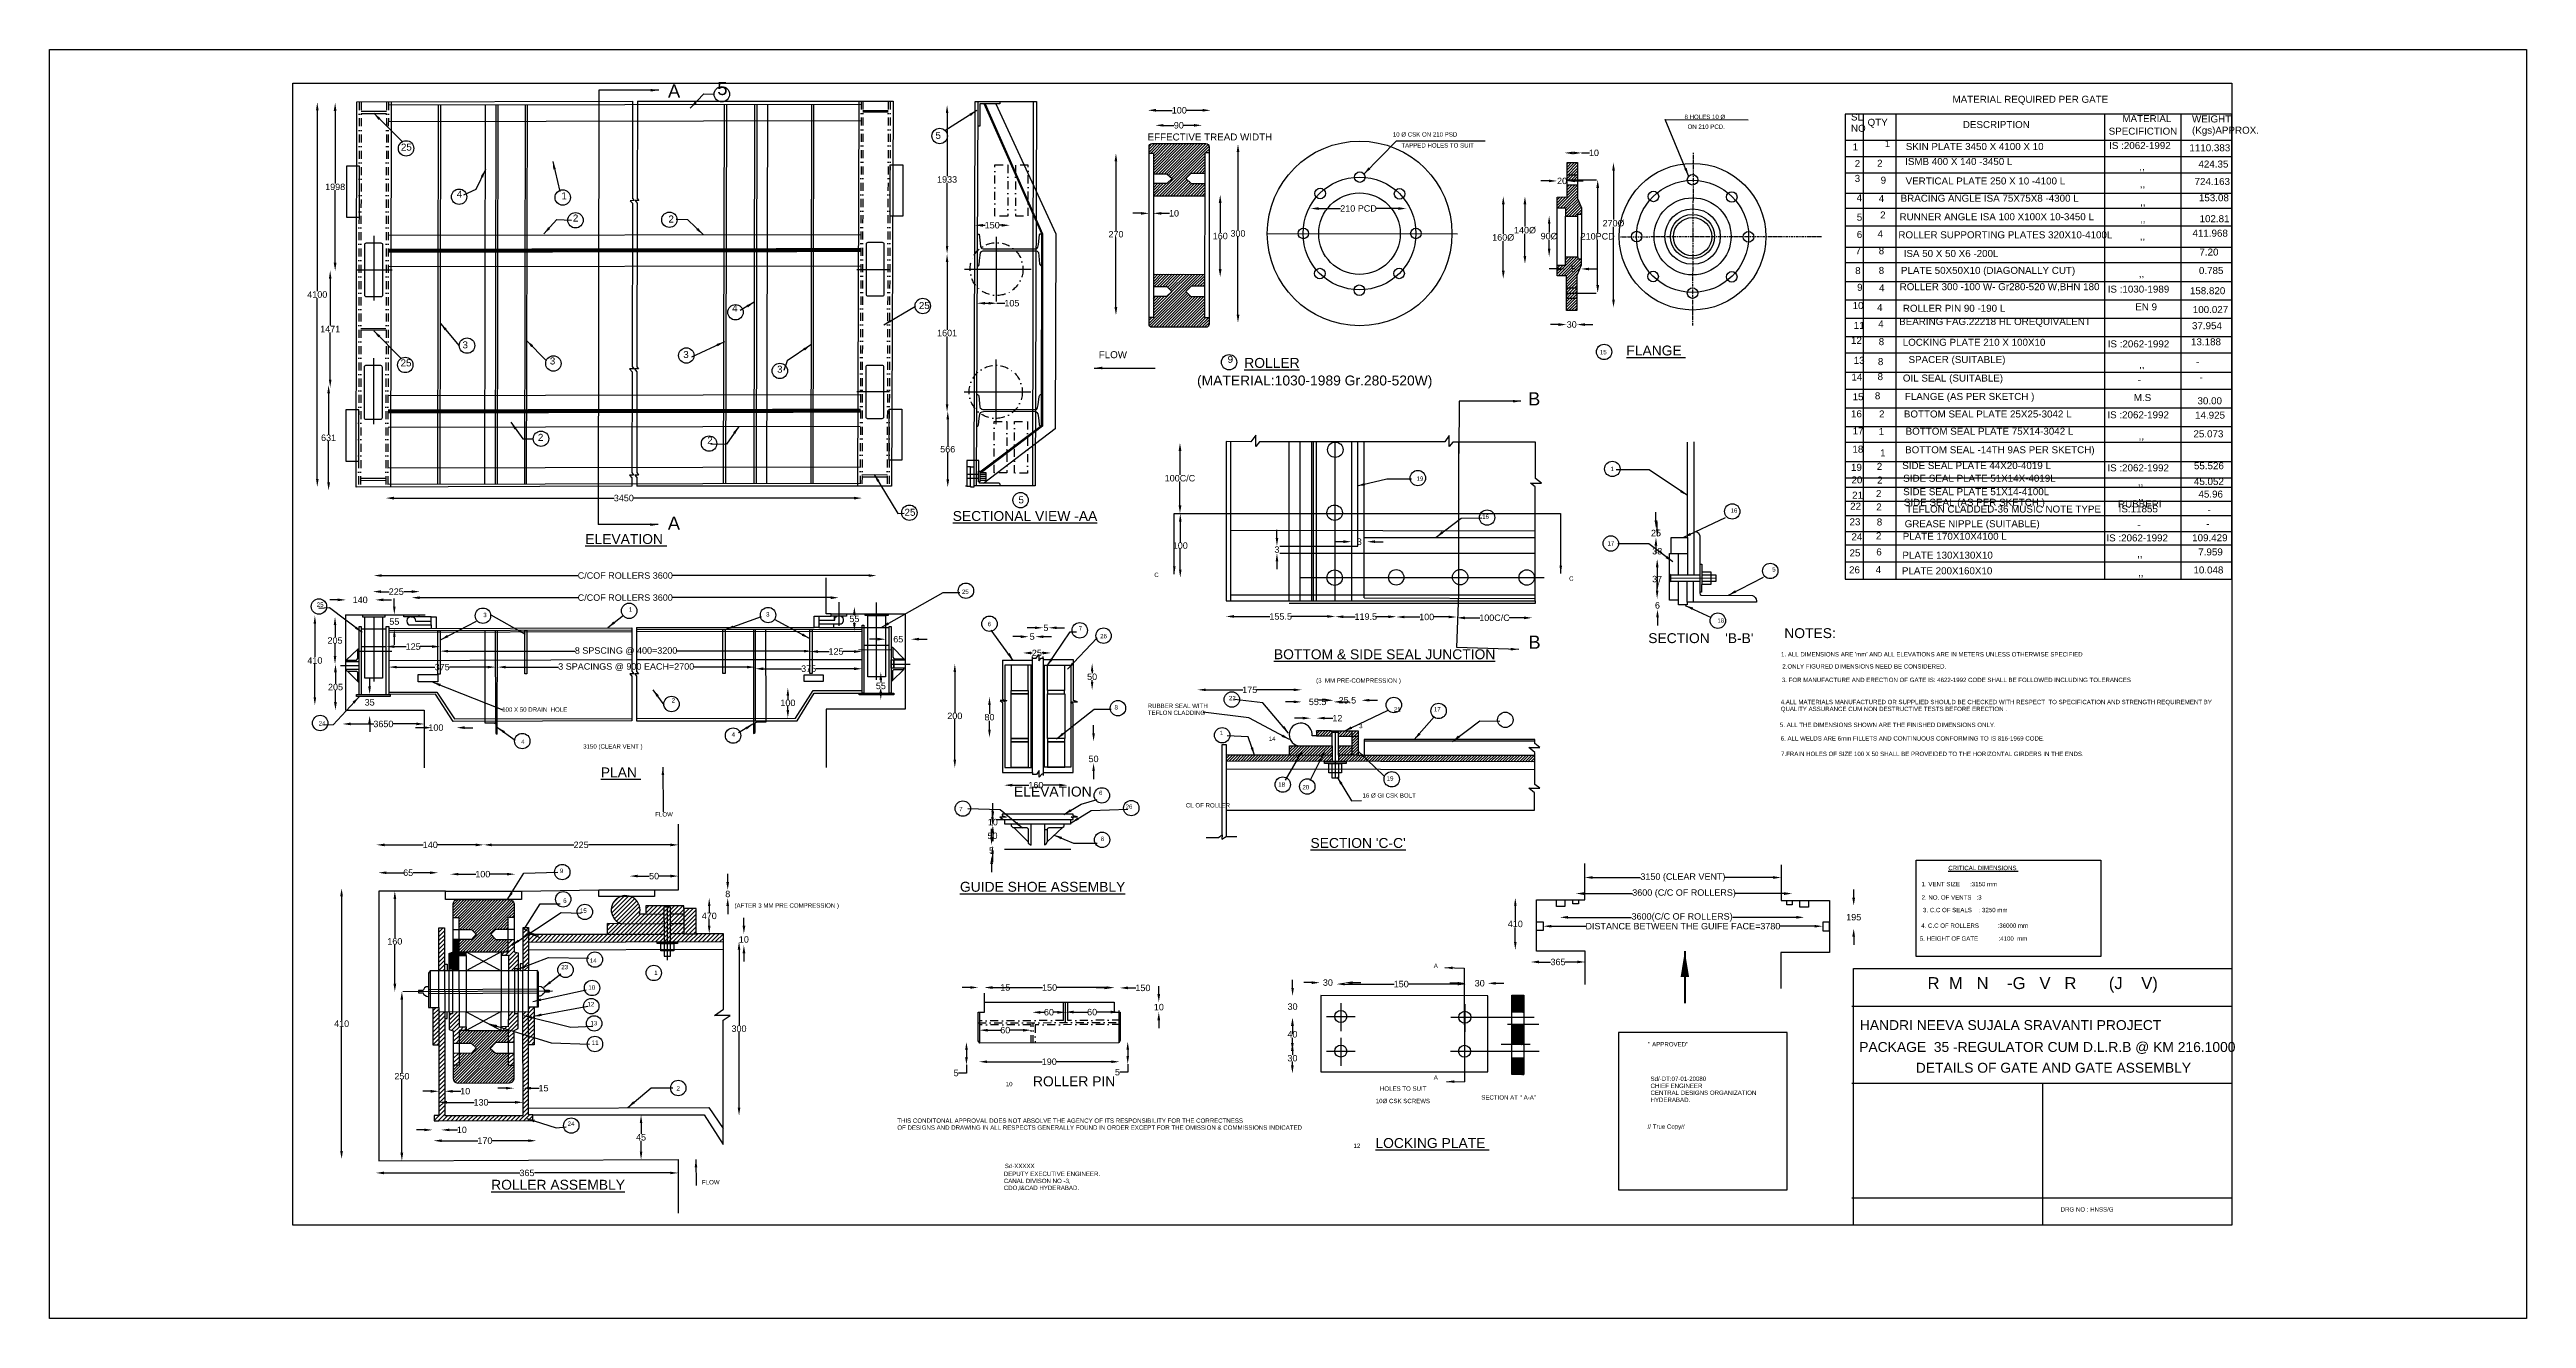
# Model space of a CAD drawing. Header units: metres. Extents: x 123 to 1660, y 133 to 921.
import ezdxf

# ---------------------------------------------------------------- set-up
doc = ezdxf.new("R2010")
doc.units = ezdxf.units.M
doc.header["$MEASUREMENT"] = 0
doc.linetypes.add('DASHDOT', pattern=[1, 0.5, -0.25, 0, -0.25])
doc.layers.add('DIMENSION', color=7, linetype='Continuous')
doc.layers.add('TEXT', color=255, linetype='Continuous')
doc.styles.get("Standard").update_dxf_attribs({"font": 'ARIAL_1.TTF'})
doc.dimstyles.get("Standard").update_dxf_attribs({"dimtxt": 4, "dimasz": 5, "dimexe": 0.18, "dimexo": 0.0625, "dimgap": 0.09, "dimtad": 0, "dimtih": 1, "dimtoh": 1, "dimdec": 0, "dimzin": 0, "dimdsep": 46, "dimtxsty": 'Standard', "dimcen": 0, "dimse1": 1, "dimse2": 1, "dimadec": 0, "dimazin": 0, "dimtfac": 1, "dimtdec": 0, "dimtofl": 0, "dimtmove": 0, "dimatfit": 3, "dimfxl": 0, "dimtolj": 1, "dimtzin": 0, "dimarcsym": 0})
picture_1 = doc.add_image_def('image1.jpg', size_in_pixel=(7220, 3699))

msp = doc.modelspace()

# ---------------------------------------------------------------- texts
at = {"layer": 'DIMENSION'}
for s, height, p in [('A', 8.17, (507.2, 890.8)), ('5', 8.17, (537.8, 892.4)), ('MATERIAL REQUIRED PER GATE', 4.352, (1304.3, 887.6)), ('8 HOLES 10 Ø ', 2.712, (1138, 877.5)), ('SL', 4.35, (1241.3, 876.6)), ('QTY', 4.35, (1251.6, 873.3)), ('DESCRIPTION', 4.352, (1310.7, 871.9)), ('MATERIAL', 4.35, (1409.7, 875.6)), ('WEIGHT', 4.35, (1452.9, 875.4)), ('25', 4.35, (341.5, 857.9)), ('5', 4.35, (673.2, 865.2)), ('EFFECTIVE TREAD WIDTH', 4.352, (804.8, 864.2)), ('10 Ø CSK ON 210 PSD', 2.712, (957, 866.6)), ('TAPPED HOLES TO SUIT', 2.712, (962.3, 859.8)), ('ON 210 PCD.', 2.712, (1139.9, 871.4)), ('NO', 4.35, (1241.3, 869.6)), ('1', 4.35, (1242.3, 858)), ('1', 4.35, (1262.3, 860.1)), ('SKIN PLATE 3450 X 4100 X 10', 4.352, (1275.3, 858.3)), ('SPECIFICTION', 4.352, (1401.2, 867.8)), ('IS :2062-1992', 4.352, (1401.5, 858.9)), ('1110.383', 4.35, (1451.3, 857.5)), ('(Kgs)APPROX.', 4.352, (1452.9, 868.4)), ('2', 4.35, (1243.6, 847.7)), ('2', 4.35, (1257.5, 847.9)), ('ISMB 400 X 140 -3450 L', 4.352, (1274.9, 849)), (',,', 4.35, (1420.2, 845.9)), ('424.35', 4.35, (1456.9, 847.4)), ('4', 4.35, (376.2, 828.8)), ('1', 4.35, (441.1, 827.7)), ('3', 4.35, (1243.6, 838.5)), ('4', 4.35, (1244.8, 826.5)), ('4', 4.35, (1258.5, 826)), ('9', 4.35, (1259.7, 837.4)), ('BRACING ANGLE ISA 75X75X8 -4300 L ', 4.352, (1272.1, 826.2)), ('VERTICAL PLATE 250 X 10 -4100 L', 4.352, (1275.2, 836.9)), (',,', 4.35, (1420.5, 835.1)), ('724.163', 4.35, (1454.5, 836.6)), ('153.08', 4.35, (1457.2, 826.5)), ('2', 4.35, (448.2, 813.9)), ('2', 4.35, (507.5, 813.3)), ('5', 4.35, (1244.9, 814.4)), ('2', 4.35, (1259.4, 815.8)), ('RUNNER ANGLE ISA 100 X100X 10-3450 L', 4.352, (1271.4, 814.7)), (',,', 4.35, (1420.7, 823.8)), ('102.81', 4.35, (1457.6, 813.5)), ('6', 4.35, (1244.9, 803.7)), ('4', 4.35, (1257.8, 804.1)), ('ROLLER SUPPORTING PLATES 320X10-4100L ', 4.352, (1270.7, 803.5)), (',,', 4.35, (1420.5, 802.7)), (',,', 4.35, (1420.6, 813.4)), ('411.968', 4.35, (1453.2, 804.5)), ('8', 4.35, (1243.9, 781.3)), ('7', 4.35, (1244.1, 793.6)), ('8', 4.35, (1258.5, 793.6)), ('8', 4.35, (1258.5, 781.4)), ('PLATE 50X50X10 (DIAGONALLY CUT)', 4.352, (1272.3, 781.4)), ('ISA 50 X 50 X6 -200L', 4.352, (1274, 791.9)), ('0.785', 4.35, (1457.2, 781.3)), ('7.20', 4.35, (1457.5, 792.8)), ('9', 4.35, (1245.1, 770.9)), ('4', 4.35, (1258.7, 770.5)), ('ROLLER 300 -100 W- Gr280-520 W,BHN 180', 4.352, (1271.5, 771.3)), ('IS :1030-1989', 4.352, (1400.6, 769.8)), (',,', 4.35, (1419.9, 779.4)), ('158.820', 4.35, (1451.6, 768.8)), ('4', 4.35, (547, 757.9)), ('25', 4.35, (662.9, 759.6)), ('10', 4.35, (1242.3, 759.6)), ('4', 4.35, (1257.5, 758.4)), ('BEARING FAG.22218 HL OREQUIVALENT', 4.352, (1271.2, 749.7)), ('ROLLER PIN 90 -190 L', 4.352, (1273.5, 757.9)), ('EN 9', 4.35, (1417.7, 758.8)), ('100.027', 4.35, (1453.4, 757.1)), ('3', 4.35, (379.7, 735.2)), ('12', 4.35, (1241.3, 738)), ('11', 4.35, (1243, 747.3)), ('4', 4.35, (1258.2, 748.2)), ('8', 4.35, (1258.5, 737.2)), ('LOCKING PLATE 210 X 100X10', 4.352, (1273.4, 736.8)), ('IS :2062-1992', 4.352, (1400.6, 735.8)), ('13.188', 4.35, (1452.3, 737.1)), ('37.954', 4.35, (1452.9, 747.1)), ('25', 4.35, (341.3, 724)), ('3', 4.35, (433.9, 725.2)), ('3', 4.35, (516.7, 729.2)), ('3', 4.35, (574.9, 720.1)), ('FLOW', 4.35, (774.5, 729.1)), ('9', 4.35, (854.5, 726.2)), ('%%UROLLER', 6.15, (864.8, 723.1)), ('15', 2.71, (1085.5, 731.5)), ('%%UFLANGE ', 6.15, (1101.9, 730.8)), ('13', 4.35, (1243, 725.6)), ('8', 4.35, (1258, 724.8)), ('SPACER (SUITABLE)', 4.352, (1277, 726.1)), (',,', 4.35, (1420.1, 722.9)), ('-', 4.35, (1455.4, 724.8)), ('(MATERIAL:1030-1989 Gr.280-520W)', 6.147, (835.5, 712.2)), ('B', 8.17, (1040.9, 699.8)), ('14', 4.35, (1241.6, 715.2)), ('15', 4.35, (1242.3, 703)), ('8', 4.35, (1256.1, 703.6)), ('8', 4.35, (1257.8, 715.5)), ('OIL SEAL (SUITABLE)', 4.352, (1273.5, 714.6)), ('FLANGE (AS PER SKETCH )', 4.352, (1274.7, 703.2)), ('-', 4.35, (1419.2, 713.5)), ('-', 4.35, (1457.5, 715.1)), ('16', 4.35, (1241.3, 692.4)), ('2', 4.35, (1258.7, 692.3)), ('BOTTOM SEAL PLATE 25X25-3042 L', 4.352, (1274.1, 692.3)), ('IS :2062-1992', 4.352, (1400.4, 691.8)), ('M.S', 4.35, (1416.8, 702.5)), ('14.925', 4.35, (1454.8, 691.6)), ('30.00', 4.35, (1456.3, 700.5)), ('2', 4.35, (426.5, 677.8)), ('2', 4.35, (531.6, 676)), ('17', 4.35, (1242.3, 681.8)), ('1', 4.35, (1258.5, 681.4)), ('BOTTOM SEAL PLATE 75X14-3042 L', 4.352, (1275.2, 681.6)), (',,', 4.35, (1419.8, 678.6)), ('25.073', 4.35, (1453.8, 680)), ('1', 2.71, (1092.1, 659.1)), ('19', 4.35, (1241.3, 659.2)), ('18', 4.35, (1242.2, 670.5)), ('2', 4.35, (1257.3, 659.8)), ('1', 4.35, (1259.4, 668.2)), ('SIDE SEAL PLATE 44X20-4019 L', 4.352, (1273.1, 660.3)), ('BOTTOM SEAL -14TH 9AS PER SKETCH)', 4.352, (1274.9, 670.1)), ('IS :2062-1992', 4.352, (1400.4, 658.9)), ('55.526', 4.35, (1454.1, 660.2)), ('19', 2.71, (971.7, 653)), ('20', 4.35, (1241.6, 651.4)), ('21', 4.35, (1242, 641.9)), ('2', 4.35, (1256.8, 642.9)), ('2', 4.35, (1257.5, 651.3)), ('SIDE SEAL PLATE 51X14X-4019L', 4.352, (1273.7, 652.4)), ('SIDE SEAL PLATE 51X14-4100L', 4.352, (1273.7, 644.1)), (',,', 4.35, (1419.3, 650.1)), ('45.052', 4.35, (1454.1, 650.4)), ('45.96', 4.35, (1456.9, 642.6)), ('A', 8.17, (507.1, 622.6)), ('25', 4.35, (654, 631.3)), ('%%USECTIONAL VIEW -AA', 6.147, (683.9, 628.1)), ('5', 4.35, (724.7, 639)), ('16', 2.71, (1012.4, 629.4)), ('16', 2.71, (1166.6, 633.2)), ('22', 4.35, (1240.8, 635.1)), ('2', 4.35, (1257, 634.6)), ('SIDE SEAL (AS PER SKETCH )', 4.352, (1274.1, 637.5)), ('TEFLON CLADDED-36 MUSIC NOTE TYPE', 4.352, (1275.5, 633.3)), ('RUBBERI', 4.35, (1407, 636.5)), ('IS:11855', 4.35, (1407.4, 633.4)), (',,', 4.35, (1419.4, 641)), ('-', 4.35, (1462.6, 633)), ('%%UELEVATION ', 6.147, (455.9, 613.8)), ('17', 2.71, (1090.2, 612.8)), ('23', 4.35, (1240.4, 625.4)), ('24', 4.35, (1241.6, 616.1)), ('2', 4.35, (1256.8, 616.7)), ('8', 4.35, (1257.3, 625.3)), ('PLATE 170X10X4100 L', 4.352, (1273.4, 616.4)), ('GREASE NIPPLE (SUITABLE)', 4.352, (1274.6, 624.2)), ('IS :2062-1992', 4.352, (1399.8, 615.4)), ('-', 4.35, (1419, 623.7)), ('109.429', 4.35, (1453, 615.5)), ('-', 4.35, (1461.8, 624.2)), ('5', 2.71, (1192.4, 596.7)), ('26', 4.35, (1240.1, 595.6)), ('25', 4.35, (1240.4, 606.1)), ('4', 4.35, (1256.6, 595.7)), ('6', 4.35, (1257, 606.7)), ('PLATE 200X160X10', 4.352, (1272.9, 595)), ('PLATE 130X130X10', 4.352, (1273.2, 604.7)), (',,', 4.35, (1418.9, 605.6)), ('10.048', 4.35, (1453.8, 595.5)), ('7.959', 4.35, (1456.8, 606.7)), ('25', 2.71, (689.6, 582.8)), ('C', 2.71, (809, 593.3)), ('C', 2.71, (1066.4, 591)), (',,', 4.35, (1419.4, 593.8)), ('25', 2.71, (289.3, 574.8)), ('3', 2.71, (392.6, 568.4)), ('1', 2.71, (482.9, 571.8)), ('3', 2.71, (568.1, 568.8)), ('6', 2.71, (705.6, 562.8)), ('7', 2.71, (762.1, 560.1)), ('26', 2.71, (775.4, 555.3)), ('B', 8.17, (1041.1, 548.8)), ("SECTION    'B-B'", 6.147, (1115.5, 552.3)), ('18', 2.71, (1158.4, 564.9)), ('NOTES:', 6.15, (1199.9, 555.4)), ('%%UBOTTOM & SIDE SEAL JUNCTION', 6.147, (883.2, 542.3)), ("1. ALL DIMENSIONS ARE 'mm' AND ALL ELEVATIONS ARE IN METERS UNLESS OTHERWISE SPECIFIED ", 2.712, (1197.9, 544)), ('2.ONLY FIGURED DIMENSIONS NEED BE CONSIDERED.', 2.712, (1198.7, 536.5)), ('(3  MM PRE-COMPRESSION )', 2.712, (909.4, 527.7)), ('3. FOR MANUFACTURE AND ERECTION OF GATE IS: 4622-1992 CODE SHALL BE FOLLOWED INCLUDING TOLERANCES ', 2.712, (1198.4, 528.1)), ('100 X 50 DRAIN  HOLE', 2.712, (404.3, 509.7)), ('2', 2.71, (509.5, 515.4)), ('8', 2.71, (784.3, 511.1)), ('TEFLON CLADDING ', 2.712, (804.9, 507.7)), ('RUBBER SEAL WITH ', 2.712, (804.9, 512)), ('22', 2.71, (855.3, 516.8)), ('21', 2.71, (957.6, 509.8)), ('17', 2.71, (982.5, 509.9)), ('4.ALL MATERIALS MANUFACTURED OR SUPPLIED SHOULD BE CHECKED WITH RESPECT  TO SPECIFICATION AND STRENGTH REQUIREMENT BY ', 2.7121, (1197.7, 514.4)), ('QUALITY ASSURANCE CUM NON DESTRUCTIVE TESTS BEFORE ERECTION .  ', 2.712, (1197.7, 510.1)), ('24', 2.71, (290.5, 501.1)), ('4', 2.71, (416.1, 489.7)), ('4', 2.71, (546.7, 494.2)), ('1', 2.71, (849.6, 495.2)), ('14', 2.71, (880, 491.6)), ('3', 2.71, (936.1, 499.5)), ('5. ALL THE DIMENSIONS SHOWN ARE THE FINISHED DIMENSIONS ONLY.', 2.712, (1197.2, 500.2)), ('6. ALL WELDS ARE 6mm FILLETS AND CONTINUOUS CONFORMING TO IS 816-1969 CODE. ', 2.712, (1197.7, 491.8)), ('3150 (CLEAR VENT )', 2.712, (454.6, 486.8)), ('7.FRAIN HOLES OF SIZE 100 X 50 SHALL BE PROVEIDED TO THE HORIZONTAL GIRDERS IN THE ENDS.', 2.712, (1197.9, 482.2)), ('%%UPLAN ', 6.15, (465.5, 469)), ('ELEVATION ', 6.15, (721.9, 457.1)), ('18', 2.71, (885.9, 463.2)), ('20', 2.71, (900.9, 461.5)), ('19', 2.71, (953.2, 467)), ('FLOW', 2.71, (499.3, 444.7)), ('7', 2.71, (687.9, 447.9)), ('6', 2.71, (774.7, 458)), ('26', 2.71, (791.2, 449.5)), ('CL OF ROLLER ', 2.712, (828.6, 450.3)), ('16 Ø GI CSK BOLT', 2.712, (938.2, 456.4)), ('8', 2.71, (775.8, 429.5)), ("%%USECTION 'C-C'", 6.147, (905.9, 425.2)), ('9', 2.71, (440.1, 409.6)), ('%%UGUIDE SHOE ASSEMBLY', 6.147, (688.4, 398)), ('1. VENT SIZE      :3150 mm ', 2.712, (1285.1, 401.4)), ('%%UCRITICAL DIMENSIONS ', 2.712, (1301.7, 411.4)), ('6', 2.71, (442.2, 391.1)), ('15', 2.71, (452.6, 384.9)), ('(AFTER 3 MM PRE COMPRESSION )', 2.712, (548.5, 388.1)), ('2. NO. OF VENTS   :3 ', 2.712, (1285.1, 393.1)), ('3. C.C OF SEALS    : 3250 mm ', 2.712, (1286, 385.3)), ('5. HEIGHT OF GATE            :4100  mm', 2.712, (1284, 367.6)), ('4. C.C OF ROLLERS           :36000 mm ', 2.712, (1284.9, 375.6)), ('14', 2.71, (458.7, 353.9)), ('23', 2.71, (441, 349.9)), ('10', 2.71, (457.8, 337.2)), ('1', 2.71, (498.7, 346.4)), ('A', 2.71, (982.4, 350.7)), ('R  M   N    -G   V   R       (J    V)', 7.396, (1288.8, 337.6)), ('12', 2.71, (457.3, 326.9)), ('13', 2.71, (459.1, 315.1)), ('HANDRI NEEVA SUJALA SRAVANTI PROJECT ', 6.147, (1246.8, 312.2)), ('11', 2.71, (459.9, 303)), ("'' APPROVED'' ", 2.712, (1115.4, 302)), ('PACKAGE  35 -REGULATOR CUM D.L.R.B @ KM 216.1000', 6.147, (1246.4, 298.6)), ('2', 2.71, (512.5, 274.6)), ('10', 2.71, (716.8, 277.3)), ('ROLLER PIN ', 6.147, (733.7, 277.3)), ('HOLES TO SUIT ', 2.712, (949, 274.5)), ('A', 2.71, (982.4, 281.4)), ('Sd/-DT:07-01-20080', 2.712, (1116.9, 280.6)), ('CHIEF ENGINEER ', 2.712, (1116.9, 276.2)), ('DETAILS OF GATE AND GATE ASSEMBLY', 6.147, (1281.5, 285.7)), ('10Ø CSK SCREWS', 2.712, (946.4, 266.8)), ("SECTION AT '' A-A''", 2.712, (1011.9, 269)), ('CENTRAL DESIGNS ORGANIZATION', 2.712, (1116.9, 271.9)), ('HYDERABAD. ', 2.712, (1116.9, 267.5)), ('24', 2.71, (445, 252.7)), ('THIS CONDITONAL APPROVAL DOES NOT ABSOLVE THE AGENCY OF ITS RESPONSIBILITY FOR THE CORRECTNESS', 2.712, (649.5, 254.6)), ('OF DESIGNS AND DRAWING IN ALL RESPECTS GENERALLY FOUND IN ORDER EXCEPT FOR THE OMISSION & COMMISSIONS INDICATED ', 2.7121, (649.5, 250.3)), ('// True Copy//', 2.712, (1115.1, 250.9)), ('12 ', 2.71, (932.6, 239)), ('%%ULOCKING PLATE ', 6.147, (946.2, 239)), ('%%UROLLER ASSEMBLY', 6.147, (397.5, 213.1)), ('FLOW', 2.71, (528.3, 216.4)), ('CANAL DIVISON NO -3,', 2.712, (715.6, 217.2)), ('CDO,I&CAD HYDERABAD.', 2.712, (715.6, 212.9)), ('DEPUTY EXECUTIVE ENGINEER.', 2.712, (715.6, 221.6)), ('Sd-XXXXX', 2.71, (716.2, 226.5)), ('DRG NO : HNSS/G ', 2.712, (1371.4, 199.5))]:
    msp.add_text(s, height=height, dxfattribs=at).set_placement(p)

# ---------------------------------------------------------------- blocks, each defined once
blk = doc.blocks.new('*D5')
at = {"layer": 'Defpoints', "color": 0}
for p in [(289.6, 888), (291.4, 888), (291.2, 649.1)]:
    blk.add_point(p, dxfattribs=at)
at = {"layer": 'DIMENSION', "color": 0, "lineweight": -2}
for p, q in [((289.6, 883), (289.6, 770.7)), ((289.6, 654.1), (289.6, 766.4))]:
    blk.add_line(p, q, dxfattribs=at)
at = {"layer": 'DIMENSION', "color": 0}
for points in [[(288.8, 883), (290.4, 883), (289.6, 888)], [(288.8, 654.1), (290.4, 654.1), (289.6, 649.1)]]:
    blk.add_solid(points, dxfattribs=at)
at = {"layer": 'DIMENSION', "color": 0, "insert": (289.6, 768.6), "char_height": 4, "attachment_point": 5}
blk.add_mtext('\\A1;4100', dxfattribs=at)
blk = doc.blocks.new('*D6')
at = {"layer": 'Defpoints', "color": 0}
for p in [(299.6, 887.6), (299.4, 783.3), (300.7, 783.3)]:
    blk.add_point(p, dxfattribs=at)
at = {"layer": 'DIMENSION', "color": 0, "lineweight": -2}
for p, q in [((300.7, 882.6), (300.7, 837.6)), ((300.7, 788.3), (300.7, 833.3))]:
    blk.add_line(p, q, dxfattribs=at)
at = {"layer": 'DIMENSION', "color": 0}
for points in [[(299.8, 882.6), (301.5, 882.6), (300.7, 887.6)], [(299.8, 788.3), (301.5, 788.3), (300.7, 783.3)]]:
    blk.add_solid(points, dxfattribs=at)
at = {"layer": 'DIMENSION', "color": 0, "insert": (300.7, 835.4), "char_height": 4, "attachment_point": 5}
blk.add_mtext('\\A1;1998', dxfattribs=at)
blk = doc.blocks.new('*D7')
at = {"layer": 'Defpoints', "color": 0}
for p in [(300.5, 783.5), (297.6, 710.8), (300.5, 710.8)]:
    blk.add_point(p, dxfattribs=at)
at = {"layer": 'DIMENSION', "color": 0, "lineweight": -2}
for p, q in [((297.6, 778.5), (297.6, 749.3)), ((297.6, 715.8), (297.6, 745.1))]:
    blk.add_line(p, q, dxfattribs=at)
at = {"layer": 'DIMENSION', "color": 0}
for points in [[(296.8, 778.5), (298.4, 778.5), (297.6, 783.5)], [(296.8, 715.8), (298.4, 715.8), (297.6, 710.8)]]:
    blk.add_solid(points, dxfattribs=at)
at = {"layer": 'DIMENSION', "color": 0, "insert": (297.6, 747.2), "char_height": 4, "attachment_point": 5}
blk.add_mtext('\\A1;1471', dxfattribs=at)
blk = doc.blocks.new('*D8')
at = {"layer": 'Defpoints', "color": 0}
for p in [(296.2, 712.3), (296.2, 647.1), (296.6, 647.1)]:
    blk.add_point(p, dxfattribs=at)
at = {"layer": 'DIMENSION', "color": 0, "lineweight": -2}
for p, q in [((296.6, 707.3), (296.6, 681.8)), ((296.6, 652.1), (296.6, 677.6))]:
    blk.add_line(p, q, dxfattribs=at)
at = {"layer": 'DIMENSION', "color": 0}
for points in [[(295.8, 707.3), (297.5, 707.3), (296.6, 712.3)], [(295.8, 652.1), (297.5, 652.1), (296.6, 647.1)]]:
    blk.add_solid(points, dxfattribs=at)
at = {"layer": 'DIMENSION', "color": 0, "insert": (296.6, 679.7), "char_height": 4, "attachment_point": 5}
blk.add_mtext('\\A1;631', dxfattribs=at)
blk = doc.blocks.new('*D9')
at = {"layer": 'Defpoints', "color": 0}
for p in [(332.1, 649.1), (627.6, 648.3), (627.6, 642.3)]:
    blk.add_point(p, dxfattribs=at)
at = {"layer": 'DIMENSION', "color": 0, "lineweight": -2}
for p, q in [((337.1, 642.3), (473.8, 642.3)), ((622.6, 642.3), (485.9, 642.3))]:
    blk.add_line(p, q, dxfattribs=at)
at = {"layer": 'DIMENSION', "color": 0}
for points in [[(337.1, 643.1), (337.1, 641.4), (332.1, 642.3)], [(622.6, 643.1), (622.6, 641.4), (627.6, 642.3)]]:
    blk.add_solid(points, dxfattribs=at)
at = {"layer": 'DIMENSION', "color": 0, "insert": (479.8, 642.3), "char_height": 4, "attachment_point": 5}
blk.add_mtext('\\A1;3450', dxfattribs=at)
blk = doc.blocks.new('*D10')
at = {"layer": 'Defpoints', "color": 0}
for p in [(680.8, 696.1), (684.6, 696.1), (684.6, 649)]:
    blk.add_point(p, dxfattribs=at)
at = {"layer": 'DIMENSION', "color": 0, "lineweight": -2}
for p, q in [((680.8, 691.1), (680.8, 674.7)), ((680.8, 654), (680.8, 670.5))]:
    blk.add_line(p, q, dxfattribs=at)
at = {"layer": 'DIMENSION', "color": 0}
for points in [[(680, 691.1), (681.7, 691.1), (680.8, 696.1)], [(680, 654), (681.7, 654), (680.8, 649)]]:
    blk.add_solid(points, dxfattribs=at)
at = {"layer": 'DIMENSION', "color": 0, "insert": (680.8, 672.6), "char_height": 4, "attachment_point": 5}
blk.add_mtext('\\A1;566', dxfattribs=at)
blk = doc.blocks.new('*D11')
at = {"layer": 'Defpoints', "color": 0}
for p in [(680.4, 793.8), (680.9, 793.8), (680.9, 695.5)]:
    blk.add_point(p, dxfattribs=at)
at = {"layer": 'DIMENSION', "color": 0, "lineweight": -2}
for p, q in [((680.4, 788.8), (680.4, 746.8)), ((680.4, 700.5), (680.4, 742.5))]:
    blk.add_line(p, q, dxfattribs=at)
at = {"layer": 'DIMENSION', "color": 0}
for points in [[(679.6, 788.8), (681.2, 788.8), (680.4, 793.8)], [(679.6, 700.5), (681.2, 700.5), (680.4, 695.5)]]:
    blk.add_solid(points, dxfattribs=at)
at = {"layer": 'DIMENSION', "color": 0, "insert": (680.4, 744.7), "char_height": 4, "attachment_point": 5}
blk.add_mtext('\\A1;1601', dxfattribs=at)
blk = doc.blocks.new('*D12')
at = {"layer": 'Defpoints', "color": 0}
for p in [(680.4, 886.2), (680.4, 886.2), (680.4, 793.8)]:
    blk.add_point(p, dxfattribs=at)
at = {"layer": 'DIMENSION', "color": 0, "lineweight": -2}
for p, q in [((680.4, 881.2), (680.4, 842.1)), ((680.4, 798.8), (680.4, 837.9))]:
    blk.add_line(p, q, dxfattribs=at)
at = {"layer": 'DIMENSION', "color": 0}
for points in [[(679.6, 881.2), (681.2, 881.2), (680.4, 886.2)], [(679.6, 798.8), (681.2, 798.8), (680.4, 793.8)]]:
    blk.add_solid(points, dxfattribs=at)
at = {"layer": 'DIMENSION', "color": 0, "insert": (680.4, 840), "char_height": 4, "attachment_point": 5}
blk.add_mtext('\\A1;1933', dxfattribs=at)
blk = doc.blocks.new('*D13')
at = {"layer": 'Defpoints', "color": 0}
for p in [(697.6, 808.7), (719.3, 811.6), (719.3, 808.7)]:
    blk.add_point(p, dxfattribs=at)
at = {"layer": 'DIMENSION', "color": 0, "lineweight": -2}
for p, q in [((702.6, 811.6), (704.1, 811.6)), ((714.3, 811.6), (712.7, 811.6))]:
    blk.add_line(p, q, dxfattribs=at)
at = {"layer": 'DIMENSION', "color": 0}
for points in [[(702.6, 812.4), (702.6, 810.7), (697.6, 811.6)], [(714.3, 812.4), (714.3, 810.7), (719.3, 811.6)]]:
    blk.add_solid(points, dxfattribs=at)
at = {"layer": 'DIMENSION', "color": 0, "insert": (708.4, 811.6), "char_height": 4, "attachment_point": 5}
blk.add_mtext('\\A1;150', dxfattribs=at)
blk = doc.blocks.new('*D14')
at = {"layer": 'Defpoints', "color": 0}
for p in [(698.9, 761.8), (711.3, 763.2), (711.3, 761.8)]:
    blk.add_point(p, dxfattribs=at)
at = {"layer": 'DIMENSION', "color": 0, "lineweight": -2}
for p, q in [((703.9, 763.2), (706.3, 763.2)), ((711.3, 763.2), (716.3, 763.2))]:
    blk.add_line(p, q, dxfattribs=at)
at = {"layer": 'DIMENSION', "color": 0}
for points in [[(703.9, 764), (703.9, 762.4), (698.9, 763.2)], [(706.3, 764), (706.3, 762.4), (711.3, 763.2)]]:
    blk.add_solid(points, dxfattribs=at)
at = {"layer": 'DIMENSION', "color": 0, "insert": (720.6, 763.2), "char_height": 4, "attachment_point": 5}
blk.add_mtext('\\A1;105', dxfattribs=at)
blk = doc.blocks.new('*D15')
at = {"layer": 'Defpoints', "color": 0}
for p in [(636.7, 594.2), (636.7, 570.5), (324.6, 568.5)]:
    blk.add_point(p, dxfattribs=at)
at = {"layer": 'DIMENSION', "color": 0, "lineweight": -2}
for p, q in [((329.6, 594.2), (451.3, 594.2)), ((631.7, 594.2), (510, 594.2))]:
    blk.add_line(p, q, dxfattribs=at)
at = {"layer": 'DIMENSION', "color": 0}
for points in [[(329.6, 595), (329.6, 593.4), (324.6, 594.2)], [(631.7, 595), (631.7, 593.4), (636.7, 594.2)]]:
    blk.add_solid(points, dxfattribs=at)
at = {"layer": 'DIMENSION', "color": 0, "insert": (480.7, 594.2), "char_height": 4, "attachment_point": 5}
blk.add_mtext('\\A1;C/COF ROLLERS 3600', dxfattribs=at)
blk = doc.blocks.new('*D16')
at = {"layer": 'Defpoints', "color": 0}
for p in [(613.2, 580.5), (348.2, 563.6), (613.2, 564.1)]:
    blk.add_point(p, dxfattribs=at)
at = {"layer": 'DIMENSION', "color": 0, "lineweight": -2}
for p, q in [((353.2, 580.5), (451.4, 580.5)), ((608.2, 580.5), (510, 580.5))]:
    blk.add_line(p, q, dxfattribs=at)
at = {"layer": 'DIMENSION', "color": 0}
for points in [[(353.2, 581.3), (353.2, 579.6), (348.2, 580.5)], [(608.2, 581.3), (608.2, 579.6), (613.2, 580.5)]]:
    blk.add_solid(points, dxfattribs=at)
at = {"layer": 'DIMENSION', "color": 0, "insert": (480.7, 580.5), "char_height": 4, "attachment_point": 5}
blk.add_mtext('\\A1;C/COF ROLLERS 3600', dxfattribs=at)
blk = doc.blocks.new('*D17')
at = {"layer": 'Defpoints', "color": 0}
for p in [(307.3, 581.8), (325.6, 581.8), (325.6, 579.1)]:
    blk.add_point(p, dxfattribs=at)
at = {"layer": 'DIMENSION', "color": 0, "lineweight": -2}
for p, q in [((302.3, 579.1), (297.3, 579.1)), ((330.6, 579.1), (335.6, 579.1))]:
    blk.add_line(p, q, dxfattribs=at)
at = {"layer": 'DIMENSION', "color": 0}
for points in [[(302.3, 580), (302.3, 578.3), (307.3, 579.1)], [(330.6, 580), (330.6, 578.3), (325.6, 579.1)]]:
    blk.add_solid(points, dxfattribs=at)
at = {"layer": 'DIMENSION', "color": 0, "insert": (316.2, 579.1), "char_height": 4, "attachment_point": 5}
blk.add_mtext('\\A1;140', dxfattribs=at)
blk = doc.blocks.new('*D18')
at = {"layer": 'Defpoints', "color": 0}
for p in [(353.2, 584.2), (324.1, 582.3), (353.2, 582.3)]:
    blk.add_point(p, dxfattribs=at)
at = {"layer": 'DIMENSION', "color": 0, "lineweight": -2}
for p, q in [((329.1, 584.2), (334.1, 584.2)), ((348.2, 584.2), (343.2, 584.2))]:
    blk.add_line(p, q, dxfattribs=at)
at = {"layer": 'DIMENSION', "color": 0}
for points in [[(329.1, 585.1), (329.1, 583.4), (324.1, 584.2)], [(348.2, 585.1), (348.2, 583.4), (353.2, 584.2)]]:
    blk.add_solid(points, dxfattribs=at)
at = {"layer": 'DIMENSION', "color": 0, "insert": (338.6, 584.2), "char_height": 4, "attachment_point": 5}
blk.add_mtext('\\A1;225', dxfattribs=at)
blk = doc.blocks.new('*D19')
at = {"layer": 'Defpoints', "color": 0}
for p in [(293.5, 569.4), (288.1, 513.7), (293.5, 513.7)]:
    blk.add_point(p, dxfattribs=at)
at = {"layer": 'DIMENSION', "color": 0, "lineweight": -2}
for p, q in [((288.1, 564.4), (288.1, 543.7)), ((288.1, 518.7), (288.1, 539.4))]:
    blk.add_line(p, q, dxfattribs=at)
at = {"layer": 'DIMENSION', "color": 0}
for points in [[(287.3, 564.4), (288.9, 564.4), (288.1, 569.4)], [(287.3, 518.7), (288.9, 518.7), (288.1, 513.7)]]:
    blk.add_solid(points, dxfattribs=at)
at = {"layer": 'DIMENSION', "color": 0, "insert": (288.1, 541.5), "char_height": 4, "attachment_point": 5}
blk.add_mtext('\\A1;410', dxfattribs=at)
blk = doc.blocks.new('*D20')
at = {"layer": 'Defpoints', "color": 0}
for p in [(301.1, 568.6), (300.6, 539.2), (301.1, 539.2)]:
    blk.add_point(p, dxfattribs=at)
at = {"layer": 'DIMENSION', "color": 0, "lineweight": -2}
for p, q in [((300.6, 563.6), (300.6, 556.1)), ((300.6, 544.2), (300.6, 551.8))]:
    blk.add_line(p, q, dxfattribs=at)
at = {"layer": 'DIMENSION', "color": 0}
for points in [[(299.8, 563.6), (301.4, 563.6), (300.6, 568.6)], [(299.8, 544.2), (301.4, 544.2), (300.6, 539.2)]]:
    blk.add_solid(points, dxfattribs=at)
at = {"layer": 'DIMENSION', "color": 0, "insert": (300.6, 553.9), "char_height": 4, "attachment_point": 5}
blk.add_mtext('\\A1;205', dxfattribs=at)
blk = doc.blocks.new('*D21')
at = {"layer": 'Defpoints', "color": 0}
for p in [(301.1, 539.2), (300.9, 510.7), (301.1, 510.7)]:
    blk.add_point(p, dxfattribs=at)
at = {"layer": 'DIMENSION', "color": 0, "lineweight": -2}
for p, q in [((300.9, 534.2), (300.9, 527.1)), ((300.9, 515.7), (300.9, 522.8))]:
    blk.add_line(p, q, dxfattribs=at)
at = {"layer": 'DIMENSION', "color": 0}
for points in [[(300, 534.2), (301.7, 534.2), (300.9, 539.2)], [(300, 515.7), (301.7, 515.7), (300.9, 510.7)]]:
    blk.add_solid(points, dxfattribs=at)
at = {"layer": 'DIMENSION', "color": 0, "insert": (300.9, 525), "char_height": 4, "attachment_point": 5}
blk.add_mtext('\\A1;205', dxfattribs=at)
blk = doc.blocks.new('*D22')
at = {"layer": 'Defpoints', "color": 0}
for p in [(321.2, 520.5), (321.2, 507.3), (322.1, 507.3)]:
    blk.add_point(p, dxfattribs=at)
at = {"layer": 'DIMENSION', "color": 0, "lineweight": -2}
for p, q in [((322.1, 525.5), (322.1, 530.5)), ((322.1, 502.3), (322.1, 497.3))]:
    blk.add_line(p, q, dxfattribs=at)
at = {"layer": 'DIMENSION', "color": 0}
for points in [[(321.2, 525.5), (322.9, 525.5), (322.1, 520.5)], [(321.2, 502.3), (322.9, 502.3), (322.1, 507.3)]]:
    blk.add_solid(points, dxfattribs=at)
at = {"layer": 'DIMENSION', "color": 0, "insert": (322.1, 515.5), "char_height": 4, "attachment_point": 5}
blk.add_mtext('\\A1;35', dxfattribs=at)
blk = doc.blocks.new('*D23')
at = {"layer": 'Defpoints', "color": 0}
for p in [(305.3, 503.6), (356, 502.1), (356, 502.1)]:
    blk.add_point(p, dxfattribs=at)
at = {"layer": 'DIMENSION', "color": 0, "lineweight": -2}
for p, q in [((310.3, 502.1), (324.6, 502.1)), ((351, 502.1), (336.7, 502.1))]:
    blk.add_line(p, q, dxfattribs=at)
at = {"layer": 'DIMENSION', "color": 0}
for points in [[(310.3, 503), (310.3, 501.3), (305.3, 502.1)], [(351, 503), (351, 501.3), (356, 502.1)]]:
    blk.add_solid(points, dxfattribs=at)
at = {"layer": 'DIMENSION', "color": 0, "insert": (330.6, 502.1), "char_height": 4, "attachment_point": 5}
blk.add_mtext('\\A1;3650', dxfattribs=at)
blk = doc.blocks.new('*D24')
at = {"layer": 'Defpoints', "color": 0}
for p in [(337.4, 569.9), (337.4, 569.9), (337.4, 561.3)]:
    blk.add_point(p, dxfattribs=at)
at = {"layer": 'DIMENSION', "color": 0, "lineweight": -2}
for p, q in [((337.4, 574.9), (337.4, 579.9)), ((337.4, 556.3), (337.4, 551.3))]:
    blk.add_line(p, q, dxfattribs=at)
at = {"layer": 'DIMENSION', "color": 0}
for points in [[(336.6, 574.9), (338.2, 574.9), (337.4, 569.9)], [(336.6, 556.3), (338.2, 556.3), (337.4, 561.3)]]:
    blk.add_solid(points, dxfattribs=at)
at = {"layer": 'DIMENSION', "color": 0, "insert": (337.4, 565.6), "char_height": 4, "attachment_point": 5}
blk.add_mtext('\\A1;55', dxfattribs=at)
blk = doc.blocks.new('*D25')
at = {"layer": 'Defpoints', "color": 0}
for p in [(332.4, 547.3), (365.8, 550.1), (365.8, 547.3)]:
    blk.add_point(p, dxfattribs=at)
at = {"layer": 'DIMENSION', "color": 0, "lineweight": -2}
for p, q in [((337.4, 550.1), (344.7, 550.1)), ((360.8, 550.1), (353.4, 550.1))]:
    blk.add_line(p, q, dxfattribs=at)
at = {"layer": 'DIMENSION', "color": 0}
for points in [[(337.4, 551), (337.4, 549.3), (332.4, 550.1)], [(360.8, 551), (360.8, 549.3), (365.8, 550.1)]]:
    blk.add_solid(points, dxfattribs=at)
at = {"layer": 'DIMENSION', "color": 0, "insert": (349.1, 550.1), "char_height": 4, "attachment_point": 5}
blk.add_mtext('\\A1;125', dxfattribs=at)
blk = doc.blocks.new('*D26')
at = {"layer": 'Defpoints', "color": 0}
for p in [(365.8, 550.1), (596.6, 547.3), (596.6, 547.1)]:
    blk.add_point(p, dxfattribs=at)
at = {"layer": 'DIMENSION', "color": 0, "lineweight": -2}
for p, q in [((370.8, 547.3), (449.5, 547.3)), ((591.6, 547.3), (512.8, 547.3))]:
    blk.add_line(p, q, dxfattribs=at)
at = {"layer": 'DIMENSION', "color": 0}
for points in [[(370.8, 548.1), (370.8, 546.5), (365.8, 547.3)], [(591.6, 548.1), (591.6, 546.5), (596.6, 547.3)]]:
    blk.add_solid(points, dxfattribs=at)
at = {"layer": 'DIMENSION', "color": 0, "insert": (481.2, 547.3), "char_height": 4, "attachment_point": 5}
blk.add_mtext('\\A1;8 SPSCING @ 400=3200', dxfattribs=at)
blk = doc.blocks.new('*D27')
at = {"layer": 'Defpoints', "color": 0}
for p in [(595.3, 547.1), (627.7, 547.1), (627.7, 547.1)]:
    blk.add_point(p, dxfattribs=at)
at = {"layer": 'DIMENSION', "color": 0, "lineweight": -2}
for p, q in [((600.3, 547.1), (607.2, 547.1)), ((622.7, 547.1), (615.9, 547.1))]:
    blk.add_line(p, q, dxfattribs=at)
at = {"layer": 'DIMENSION', "color": 0}
for points in [[(600.3, 547.9), (600.3, 546.2), (595.3, 547.1)], [(622.7, 547.9), (622.7, 546.2), (627.7, 547.1)]]:
    blk.add_solid(points, dxfattribs=at)
at = {"layer": 'DIMENSION', "color": 0, "insert": (611.5, 547.1), "char_height": 4, "attachment_point": 5}
blk.add_mtext('\\A1;125', dxfattribs=at)
blk = doc.blocks.new('*D28')
at = {"layer": 'Defpoints', "color": 0}
for p in [(561.3, 536.4), (561.3, 536.4), (627.7, 536.4)]:
    blk.add_point(p, dxfattribs=at)
at = {"layer": 'DIMENSION', "color": 0, "lineweight": -2}
for p, q in [((566.3, 536.4), (590, 536.4)), ((622.7, 536.4), (599, 536.4))]:
    blk.add_line(p, q, dxfattribs=at)
at = {"layer": 'DIMENSION', "color": 0}
for points in [[(566.3, 537.2), (566.3, 535.5), (561.3, 536.4)], [(622.7, 537.2), (622.7, 535.5), (627.7, 536.4)]]:
    blk.add_solid(points, dxfattribs=at)
at = {"layer": 'DIMENSION', "color": 0, "insert": (594.5, 536.4), "char_height": 4, "attachment_point": 5}
blk.add_mtext('\\A1;375', dxfattribs=at)
blk = doc.blocks.new('*D29')
at = {"layer": 'Defpoints', "color": 0}
for p in [(401.4, 537.4), (401.4, 534), (561.3, 536.4)]:
    blk.add_point(p, dxfattribs=at)
at = {"layer": 'DIMENSION', "color": 0, "lineweight": -2}
for p, q in [((406.4, 537.4), (439.3, 537.4)), ((556.3, 537.4), (523.4, 537.4))]:
    blk.add_line(p, q, dxfattribs=at)
at = {"layer": 'DIMENSION', "color": 0}
for points in [[(406.4, 538.2), (406.4, 536.6), (401.4, 537.4)], [(556.3, 538.2), (556.3, 536.6), (561.3, 537.4)]]:
    blk.add_solid(points, dxfattribs=at)
at = {"layer": 'DIMENSION', "color": 0, "insert": (481.3, 537.4), "char_height": 4, "attachment_point": 5}
blk.add_mtext('\\A1;3 SPACINGS @ 900 EACH=2700', dxfattribs=at)
blk = doc.blocks.new('*D30')
at = {"layer": 'Defpoints', "color": 0}
for p in [(333.9, 537.4), (333.9, 537.4), (400.3, 537.4)]:
    blk.add_point(p, dxfattribs=at)
at = {"layer": 'DIMENSION', "color": 0, "lineweight": -2}
for p, q in [((338.9, 537.4), (362.5, 537.4)), ((395.3, 537.4), (371.6, 537.4))]:
    blk.add_line(p, q, dxfattribs=at)
at = {"layer": 'DIMENSION', "color": 0}
for points in [[(338.9, 538.2), (338.9, 536.6), (333.9, 537.4)], [(395.3, 538.2), (395.3, 536.6), (400.3, 537.4)]]:
    blk.add_solid(points, dxfattribs=at)
at = {"layer": 'DIMENSION', "color": 0, "insert": (367.1, 537.4), "char_height": 4, "attachment_point": 5}
blk.add_mtext('\\A1;375', dxfattribs=at)
blk = doc.blocks.new('*D31')
at = {"layer": 'Defpoints', "color": 0}
for p in [(639.3, 534.3), (639.3, 517.1), (639.3, 517.1)]:
    blk.add_point(p, dxfattribs=at)
at = {"layer": 'DIMENSION', "color": 0, "lineweight": -2}
for p, q in [((639.3, 529.3), (639.3, 527.8)), ((639.3, 522.1), (639.3, 523.6))]:
    blk.add_line(p, q, dxfattribs=at)
at = {"layer": 'DIMENSION', "color": 0}
for points in [[(638.4, 529.3), (640.1, 529.3), (639.3, 534.3)], [(638.4, 522.1), (640.1, 522.1), (639.3, 517.1)]]:
    blk.add_solid(points, dxfattribs=at)
at = {"layer": 'DIMENSION', "color": 0, "insert": (639.3, 525.7), "char_height": 4, "attachment_point": 5}
blk.add_mtext('\\A1;55', dxfattribs=at)
blk = doc.blocks.new('*D32')
at = {"layer": 'Defpoints', "color": 0}
for p in [(642.2, 555.9), (658, 555.9), (658, 554.7)]:
    blk.add_point(p, dxfattribs=at)
at = {"layer": 'DIMENSION', "color": 0, "lineweight": -2}
for p, q in [((637.2, 554.7), (632.2, 554.7)), ((663, 554.7), (668, 554.7))]:
    blk.add_line(p, q, dxfattribs=at)
at = {"layer": 'DIMENSION', "color": 0}
for points in [[(637.2, 555.6), (637.2, 553.9), (642.2, 554.7)], [(663, 555.6), (663, 553.9), (658, 554.7)]]:
    blk.add_solid(points, dxfattribs=at)
at = {"layer": 'DIMENSION', "color": 0, "insert": (650.1, 554.7), "char_height": 4, "attachment_point": 5}
blk.add_mtext('\\A1;65', dxfattribs=at)
blk = doc.blocks.new('*D33')
at = {"layer": 'Defpoints', "color": 0}
for p in [(622.9, 574.8), (624.3, 574.8), (624.3, 559.8)]:
    blk.add_point(p, dxfattribs=at)
at = {"layer": 'DIMENSION', "color": 0, "lineweight": -2}
for p, q in [((622.9, 569.8), (622.9, 569.4)), ((622.9, 564.8), (622.9, 565.1))]:
    blk.add_line(p, q, dxfattribs=at)
at = {"layer": 'DIMENSION', "color": 0}
for points in [[(622, 569.8), (623.7, 569.8), (622.9, 574.8)], [(622, 564.8), (623.7, 564.8), (622.9, 559.8)]]:
    blk.add_solid(points, dxfattribs=at)
at = {"layer": 'DIMENSION', "color": 0, "insert": (622.9, 567.3), "char_height": 4, "attachment_point": 5}
blk.add_mtext('\\A1;55', dxfattribs=at)
blk = doc.blocks.new('*D34')
at = {"layer": 'Defpoints', "color": 0}
for p in [(581.6, 524.6), (584, 524.6), (584, 505.8)]:
    blk.add_point(p, dxfattribs=at)
at = {"layer": 'DIMENSION', "color": 0, "lineweight": -2}
for p, q in [((581.6, 519.6), (581.6, 517.3)), ((581.6, 510.8), (581.6, 513.1))]:
    blk.add_line(p, q, dxfattribs=at)
at = {"layer": 'DIMENSION', "color": 0}
for points in [[(580.8, 519.6), (582.4, 519.6), (581.6, 524.6)], [(580.8, 510.8), (582.4, 510.8), (581.6, 505.8)]]:
    blk.add_solid(points, dxfattribs=at)
at = {"layer": 'DIMENSION', "color": 0, "insert": (581.6, 515.2), "char_height": 4, "attachment_point": 5}
blk.add_mtext('\\A1;100', dxfattribs=at)
blk = doc.blocks.new('*D35')
at = {"layer": 'Defpoints', "color": 0}
for p in [(360.6, 503.7), (360.6, 499.8), (376.1, 503.7)]:
    blk.add_point(p, dxfattribs=at)
at = {"layer": 'DIMENSION', "color": 0, "lineweight": -2}
for p, q in [((355.6, 499.8), (350.6, 499.8)), ((381.1, 499.8), (386.1, 499.8))]:
    blk.add_line(p, q, dxfattribs=at)
at = {"layer": 'DIMENSION', "color": 0}
for points in [[(355.6, 500.7), (355.6, 499), (360.6, 499.8)], [(381.1, 500.7), (381.1, 499), (376.1, 499.8)]]:
    blk.add_solid(points, dxfattribs=at)
at = {"layer": 'DIMENSION', "color": 0, "insert": (363.2, 499.8), "char_height": 4, "attachment_point": 5}
blk.add_mtext('\\A1;100', dxfattribs=at)
blk = doc.blocks.new('*D36')
at = {"layer": 'Defpoints', "color": 0}
for p in [(326.4, 420.2), (392.9, 427.1), (392.9, 420.2)]:
    blk.add_point(p, dxfattribs=at)
at = {"layer": 'DIMENSION', "color": 0, "lineweight": -2}
for p, q in [((331.4, 427.1), (355.3, 427.1)), ((387.9, 427.1), (364, 427.1))]:
    blk.add_line(p, q, dxfattribs=at)
at = {"layer": 'DIMENSION', "color": 0}
for points in [[(331.4, 427.9), (331.4, 426.2), (326.4, 427.1)], [(387.9, 427.9), (387.9, 426.2), (392.9, 427.1)]]:
    blk.add_solid(points, dxfattribs=at)
at = {"layer": 'DIMENSION', "color": 0, "insert": (359.7, 427.1), "char_height": 4, "attachment_point": 5}
blk.add_mtext('\\A1;140', dxfattribs=at)
blk = doc.blocks.new('*D37')
at = {"layer": 'Defpoints', "color": 0}
for p in [(392.9, 427.1), (513.7, 427.1), (513.7, 427.1)]:
    blk.add_point(p, dxfattribs=at)
at = {"layer": 'DIMENSION', "color": 0, "lineweight": -2}
for p, q in [((397.9, 427.1), (448.7, 427.1)), ((508.7, 427.1), (457.8, 427.1))]:
    blk.add_line(p, q, dxfattribs=at)
at = {"layer": 'DIMENSION', "color": 0}
for points in [[(397.9, 427.9), (397.9, 426.2), (392.9, 427.1)], [(508.7, 427.9), (508.7, 426.2), (513.7, 427.1)]]:
    blk.add_solid(points, dxfattribs=at)
at = {"layer": 'DIMENSION', "color": 0, "insert": (453.3, 427.1), "char_height": 4, "attachment_point": 5}
blk.add_mtext('\\A1;225', dxfattribs=at)
blk = doc.blocks.new('*D38')
at = {"layer": 'Defpoints', "color": 0}
for p in [(327.4, 405.7), (364.6, 409.8), (364.6, 405.7)]:
    blk.add_point(p, dxfattribs=at)
at = {"layer": 'DIMENSION', "color": 0, "lineweight": -2}
for p, q in [((332.4, 409.8), (343, 409.8)), ((359.6, 409.8), (349, 409.8))]:
    blk.add_line(p, q, dxfattribs=at)
at = {"layer": 'DIMENSION', "color": 0}
for points in [[(332.4, 410.6), (332.4, 409), (327.4, 409.8)], [(359.6, 410.6), (359.6, 409), (364.6, 409.8)]]:
    blk.add_solid(points, dxfattribs=at)
at = {"layer": 'DIMENSION', "color": 0, "insert": (346, 409.8), "char_height": 4, "attachment_point": 5}
blk.add_mtext('\\A1;65', dxfattribs=at)
blk = doc.blocks.new('*D39')
at = {"layer": 'Defpoints', "color": 0}
for p in [(372.2, 403.2), (412.4, 408.9), (412.4, 403.2)]:
    blk.add_point(p, dxfattribs=at)
at = {"layer": 'DIMENSION', "color": 0, "lineweight": -2}
for p, q in [((377.2, 408.9), (388, 408.9)), ((407.4, 408.9), (396.6, 408.9))]:
    blk.add_line(p, q, dxfattribs=at)
at = {"layer": 'DIMENSION', "color": 0}
for points in [[(377.2, 409.7), (377.2, 408.1), (372.2, 408.9)], [(407.4, 409.7), (407.4, 408.1), (412.4, 408.9)]]:
    blk.add_solid(points, dxfattribs=at)
at = {"layer": 'DIMENSION', "color": 0, "insert": (392.3, 408.9), "char_height": 4, "attachment_point": 5}
blk.add_mtext('\\A1;100', dxfattribs=at)
blk = doc.blocks.new('*D40')
at = {"layer": 'Defpoints', "color": 0}
for p in [(483.5, 407.7), (513.7, 407.7), (513.7, 407.7)]:
    blk.add_point(p, dxfattribs=at)
at = {"layer": 'DIMENSION', "color": 0, "lineweight": -2}
for p, q in [((488.5, 407.7), (495.6, 407.7)), ((508.7, 407.7), (501.5, 407.7))]:
    blk.add_line(p, q, dxfattribs=at)
at = {"layer": 'DIMENSION', "color": 0}
for points in [[(488.5, 408.6), (488.5, 406.9), (483.5, 407.7)], [(508.7, 408.6), (508.7, 406.9), (513.7, 407.7)]]:
    blk.add_solid(points, dxfattribs=at)
at = {"layer": 'DIMENSION', "color": 0, "insert": (498.6, 407.7), "char_height": 4, "attachment_point": 5}
blk.add_mtext('\\A1;50', dxfattribs=at)
blk = doc.blocks.new('*D41')
at = {"layer": 'Defpoints', "color": 0}
for p in [(310, 400.1), (304.7, 232.2), (310, 232.2)]:
    blk.add_point(p, dxfattribs=at)
at = {"layer": 'DIMENSION', "color": 0, "lineweight": -2}
for p, q in [((304.7, 395.1), (304.7, 318.3)), ((304.7, 237.2), (304.7, 314))]:
    blk.add_line(p, q, dxfattribs=at)
at = {"layer": 'DIMENSION', "color": 0}
for points in [[(303.8, 395.1), (305.5, 395.1), (304.7, 400.1)], [(303.8, 237.2), (305.5, 237.2), (304.7, 232.2)]]:
    blk.add_solid(points, dxfattribs=at)
at = {"layer": 'DIMENSION', "color": 0, "insert": (304.7, 316.1), "char_height": 4, "attachment_point": 5}
blk.add_mtext('\\A1;410', dxfattribs=at)
blk = doc.blocks.new('*D42')
at = {"layer": 'Defpoints', "color": 0}
for p in [(348.5, 398.4), (337.7, 336), (348.9, 336)]:
    blk.add_point(p, dxfattribs=at)
at = {"layer": 'DIMENSION', "color": 0, "lineweight": -2}
for p, q in [((337.7, 393.4), (337.7, 369.3)), ((337.7, 341), (337.7, 365.1))]:
    blk.add_line(p, q, dxfattribs=at)
at = {"layer": 'DIMENSION', "color": 0}
for points in [[(336.9, 393.4), (338.6, 393.4), (337.7, 398.4)], [(336.9, 341), (338.6, 341), (337.7, 336)]]:
    blk.add_solid(points, dxfattribs=at)
at = {"layer": 'DIMENSION', "color": 0, "insert": (337.7, 367.2), "char_height": 4, "attachment_point": 5}
blk.add_mtext('\\A1;160', dxfattribs=at)
blk = doc.blocks.new('*D43')
at = {"layer": 'Defpoints', "color": 0}
for p in [(337.7, 336), (338.2, 231), (342.1, 231)]:
    blk.add_point(p, dxfattribs=at)
at = {"layer": 'DIMENSION', "color": 0, "lineweight": -2}
for p, q in [((342.1, 331), (342.1, 285.6)), ((342.1, 236), (342.1, 281.4))]:
    blk.add_line(p, q, dxfattribs=at)
at = {"layer": 'DIMENSION', "color": 0}
for points in [[(341.2, 331), (342.9, 331), (342.1, 336)], [(341.2, 236), (342.9, 236), (342.1, 231)]]:
    blk.add_solid(points, dxfattribs=at)
at = {"layer": 'DIMENSION', "color": 0, "insert": (342.1, 283.5), "char_height": 4, "attachment_point": 5}
blk.add_mtext('\\A1;250', dxfattribs=at)
blk = doc.blocks.new('*D44')
at = {"layer": 'Defpoints', "color": 0}
for p in [(325.9, 220), (513.6, 223.5), (513.6, 220)]:
    blk.add_point(p, dxfattribs=at)
at = {"layer": 'DIMENSION', "color": 0, "lineweight": -2}
for p, q in [((330.9, 223.5), (415.2, 223.5)), ((508.6, 223.5), (424.3, 223.5))]:
    blk.add_line(p, q, dxfattribs=at)
at = {"layer": 'DIMENSION', "color": 0}
for points in [[(330.9, 224.3), (330.9, 222.7), (325.9, 223.5)], [(508.6, 224.3), (508.6, 222.7), (513.6, 223.5)]]:
    blk.add_solid(points, dxfattribs=at)
at = {"layer": 'DIMENSION', "color": 0, "insert": (419.7, 223.5), "char_height": 4, "attachment_point": 5}
blk.add_mtext('\\A1;365', dxfattribs=at)
blk = doc.blocks.new('*D45')
at = {"layer": 'Defpoints', "color": 0}
for p in [(488.2, 259.5), (490.5, 259.5), (492.4, 231.7)]:
    blk.add_point(p, dxfattribs=at)
at = {"layer": 'DIMENSION', "color": 0, "lineweight": -2}
for p, q in [((490.5, 254.5), (490.5, 247.7)), ((490.5, 236.7), (490.5, 243.5))]:
    blk.add_line(p, q, dxfattribs=at)
at = {"layer": 'DIMENSION', "color": 0}
for points in [[(489.7, 254.5), (491.3, 254.5), (490.5, 259.5)], [(489.7, 236.7), (491.3, 236.7), (490.5, 231.7)]]:
    blk.add_solid(points, dxfattribs=at)
at = {"layer": 'DIMENSION', "color": 0, "insert": (490.5, 245.6), "char_height": 4, "attachment_point": 5}
blk.add_mtext('\\A1;45', dxfattribs=at)
blk = doc.blocks.new('*D46')
at = {"layer": 'Defpoints', "color": 0}
for p in [(361.7, 240.3), (425.6, 243.5), (425.6, 240.3)]:
    blk.add_point(p, dxfattribs=at)
at = {"layer": 'DIMENSION', "color": 0, "lineweight": -2}
for p, q in [((366.7, 243.5), (389.3, 243.5)), ((420.6, 243.5), (397.9, 243.5))]:
    blk.add_line(p, q, dxfattribs=at)
at = {"layer": 'DIMENSION', "color": 0}
for points in [[(366.7, 244.3), (366.7, 242.7), (361.7, 243.5)], [(420.6, 244.3), (420.6, 242.7), (425.6, 243.5)]]:
    blk.add_solid(points, dxfattribs=at)
at = {"layer": 'DIMENSION', "color": 0, "insert": (393.6, 243.5), "char_height": 4, "attachment_point": 5}
blk.add_mtext('\\A1;170', dxfattribs=at)
blk = doc.blocks.new('*D47')
at = {"layer": 'Defpoints', "color": 0}
for p in [(361.1, 250.8), (366.5, 250.8), (366.5, 250.2)]:
    blk.add_point(p, dxfattribs=at)
at = {"layer": 'DIMENSION', "color": 0, "lineweight": -2}
for p, q in [((356.1, 250.2), (351.1, 250.2)), ((371.5, 250.2), (376.5, 250.2))]:
    blk.add_line(p, q, dxfattribs=at)
at = {"layer": 'DIMENSION', "color": 0}
for points in [[(356.1, 251), (356.1, 249.4), (361.1, 250.2)], [(371.5, 251), (371.5, 249.4), (366.5, 250.2)]]:
    blk.add_solid(points, dxfattribs=at)
at = {"layer": 'DIMENSION', "color": 0, "insert": (379.3, 250.2), "char_height": 4, "attachment_point": 5}
blk.add_mtext('\\A1;10', dxfattribs=at)
blk = doc.blocks.new('*D48')
at = {"layer": 'Defpoints', "color": 0}
for p in [(365, 274.2), (368.7, 274.2), (368.7, 274.2)]:
    blk.add_point(p, dxfattribs=at)
at = {"layer": 'DIMENSION', "color": 0, "lineweight": -2}
for p, q in [((360, 274.2), (355, 274.2)), ((373.7, 274.2), (378.7, 274.2))]:
    blk.add_line(p, q, dxfattribs=at)
at = {"layer": 'DIMENSION', "color": 0}
for points in [[(360, 275), (360, 273.3), (365, 274.2)], [(373.7, 275), (373.7, 273.3), (368.7, 274.2)]]:
    blk.add_solid(points, dxfattribs=at)
at = {"layer": 'DIMENSION', "color": 0, "insert": (381.4, 274.2), "char_height": 4, "attachment_point": 5}
blk.add_mtext('\\A1;10', dxfattribs=at)
blk = doc.blocks.new('*D49')
at = {"layer": 'Defpoints', "color": 0}
for p in [(365, 265.1), (417.3, 267.3), (417.3, 267.3)]:
    blk.add_point(p, dxfattribs=at)
at = {"layer": 'DIMENSION', "color": 0, "lineweight": -2}
for p, q in [((370, 267.3), (386.9, 267.3)), ((412.3, 267.3), (395.5, 267.3))]:
    blk.add_line(p, q, dxfattribs=at)
at = {"layer": 'DIMENSION', "color": 0}
for points in [[(370, 268.2), (370, 266.5), (365, 267.3)], [(412.3, 268.2), (412.3, 266.5), (417.3, 267.3)]]:
    blk.add_solid(points, dxfattribs=at)
at = {"layer": 'DIMENSION', "color": 0, "insert": (391.2, 267.3), "char_height": 4, "attachment_point": 5}
blk.add_mtext('\\A1;130', dxfattribs=at)
blk = doc.blocks.new('*D50')
at = {"layer": 'Defpoints', "color": 0}
for p in [(411.7, 281.9), (417.2, 282), (417.2, 276.1)]:
    blk.add_point(p, dxfattribs=at)
at = {"layer": 'DIMENSION', "color": 0, "lineweight": -2}
for p, q in [((406.7, 276.1), (401.7, 276.1)), ((422.2, 276.1), (427.2, 276.1))]:
    blk.add_line(p, q, dxfattribs=at)
at = {"layer": 'DIMENSION', "color": 0}
for points in [[(406.7, 276.9), (406.7, 275.3), (411.7, 276.1)], [(422.2, 276.9), (422.2, 275.3), (417.2, 276.1)]]:
    blk.add_solid(points, dxfattribs=at)
at = {"layer": 'DIMENSION', "color": 0, "insert": (430, 276.1), "char_height": 4, "attachment_point": 5}
blk.add_mtext('\\A1;15', dxfattribs=at)
blk = doc.blocks.new('*D51')
at = {"layer": 'Defpoints', "color": 0}
for p in [(513.7, 399.1), (513.7, 394.1), (544.3, 394.1)]:
    blk.add_point(p, dxfattribs=at)
at = {"layer": 'DIMENSION', "color": 0, "lineweight": -2}
for p, q in [((544.3, 404.1), (544.3, 409.1)), ((544.3, 389.1), (544.3, 384.1))]:
    blk.add_line(p, q, dxfattribs=at)
at = {"layer": 'DIMENSION', "color": 0}
for points in [[(543.4, 404.1), (545.1, 404.1), (544.3, 399.1)], [(543.4, 389.1), (545.1, 389.1), (544.3, 394.1)]]:
    blk.add_solid(points, dxfattribs=at)
at = {"layer": 'DIMENSION', "color": 0, "insert": (544.3, 396.6), "char_height": 4, "attachment_point": 5}
blk.add_mtext('\\A1;8', dxfattribs=at)
blk = doc.blocks.new('*D52')
at = {"layer": 'Defpoints', "color": 0}
for p in [(544.3, 394.1), (532.8, 371.9), (536.6, 371.9)]:
    blk.add_point(p, dxfattribs=at)
at = {"layer": 'DIMENSION', "color": 0, "lineweight": -2}
for p, q in [((532.8, 389.1), (532.8, 385.2)), ((532.8, 376.9), (532.8, 380.9))]:
    blk.add_line(p, q, dxfattribs=at)
at = {"layer": 'DIMENSION', "color": 0}
for points in [[(532, 389.1), (533.6, 389.1), (532.8, 394.1)], [(532, 376.9), (533.6, 376.9), (532.8, 371.9)]]:
    blk.add_solid(points, dxfattribs=at)
at = {"layer": 'DIMENSION', "color": 0, "insert": (532.8, 383), "char_height": 4, "attachment_point": 5}
blk.add_mtext('\\A1;470', dxfattribs=at)
blk = doc.blocks.new('*D53')
at = {"layer": 'Defpoints', "color": 0}
for p in [(541.6, 371.9), (541.6, 364.8), (554.3, 364.8)]:
    blk.add_point(p, dxfattribs=at)
at = {"layer": 'DIMENSION', "color": 0, "lineweight": -2}
for p, q in [((554.3, 376.9), (554.3, 381.9)), ((554.3, 359.8), (554.3, 354.8))]:
    blk.add_line(p, q, dxfattribs=at)
at = {"layer": 'DIMENSION', "color": 0}
for points in [[(553.5, 376.9), (555.2, 376.9), (554.3, 371.9)], [(553.5, 359.8), (555.2, 359.8), (554.3, 364.8)]]:
    blk.add_solid(points, dxfattribs=at)
at = {"layer": 'DIMENSION', "color": 0, "insert": (554.3, 368.4), "char_height": 4, "attachment_point": 5}
blk.add_mtext('\\A1;10', dxfattribs=at)
blk = doc.blocks.new('*D54')
at = {"layer": 'Defpoints', "color": 0}
for p in [(541.6, 367.1), (541.4, 259), (551.3, 259)]:
    blk.add_point(p, dxfattribs=at)
at = {"layer": 'DIMENSION', "color": 0, "lineweight": -2}
for p, q in [((551.3, 362.1), (551.3, 315.2)), ((551.3, 264), (551.3, 310.9))]:
    blk.add_line(p, q, dxfattribs=at)
at = {"layer": 'DIMENSION', "color": 0}
for points in [[(550.5, 362.1), (552.1, 362.1), (551.3, 367.1)], [(550.5, 264), (552.1, 264), (551.3, 259)]]:
    blk.add_solid(points, dxfattribs=at)
at = {"layer": 'DIMENSION', "color": 0, "insert": (551.3, 313), "char_height": 4, "attachment_point": 5}
blk.add_mtext('\\A1;300', dxfattribs=at)
blk = doc.blocks.new('*D55')
at = {"layer": 'Defpoints', "color": 0}
for p in [(703.7, 338.6), (699.8, 334.9), (703.7, 334.9)]:
    blk.add_point(p, dxfattribs=at)
at = {"layer": 'DIMENSION', "color": 0, "lineweight": -2}
for p, q in [((694.8, 338.6), (689.8, 338.6)), ((708.7, 338.6), (713.7, 338.6))]:
    blk.add_line(p, q, dxfattribs=at)
at = {"layer": 'DIMENSION', "color": 0}
for points in [[(694.8, 339.4), (694.8, 337.8), (699.8, 338.6)], [(708.7, 339.4), (708.7, 337.8), (703.7, 338.6)]]:
    blk.add_solid(points, dxfattribs=at)
at = {"layer": 'DIMENSION', "color": 0, "insert": (716.5, 338.6), "char_height": 4, "attachment_point": 5}
blk.add_mtext('\\A1;15', dxfattribs=at)
blk = doc.blocks.new('*D56')
at = {"layer": 'Defpoints', "color": 0}
for p in [(703.7, 338.5), (703.7, 335.1), (784.4, 335.1)]:
    blk.add_point(p, dxfattribs=at)
at = {"layer": 'DIMENSION', "color": 0, "lineweight": -2}
for p, q in [((708.7, 338.5), (739.7, 338.5)), ((779.4, 338.5), (748.4, 338.5))]:
    blk.add_line(p, q, dxfattribs=at)
at = {"layer": 'DIMENSION', "color": 0}
for points in [[(708.7, 339.3), (708.7, 337.7), (703.7, 338.5)], [(779.4, 339.3), (779.4, 337.7), (784.4, 338.5)]]:
    blk.add_solid(points, dxfattribs=at)
at = {"layer": 'DIMENSION', "color": 0, "insert": (744, 338.5), "char_height": 4, "attachment_point": 5}
blk.add_mtext('\\A1;150', dxfattribs=at)
blk = doc.blocks.new('*D57')
at = {"layer": 'Defpoints', "color": 0}
for p in [(783, 338.7), (787.6, 338.7), (787.6, 338.3)]:
    blk.add_point(p, dxfattribs=at)
at = {"layer": 'DIMENSION', "color": 0, "lineweight": -2}
for p, q in [((778, 338.3), (773, 338.3)), ((792.6, 338.3), (797.6, 338.3))]:
    blk.add_line(p, q, dxfattribs=at)
at = {"layer": 'DIMENSION', "color": 0}
for points in [[(778, 339.2), (778, 337.5), (783, 338.3)], [(792.6, 339.2), (792.6, 337.5), (787.6, 338.3)]]:
    blk.add_solid(points, dxfattribs=at)
at = {"layer": 'DIMENSION', "color": 0, "insert": (801.9, 338.3), "char_height": 4, "attachment_point": 5}
blk.add_mtext('\\A1;150', dxfattribs=at)
blk = doc.blocks.new('*D58')
at = {"layer": 'Defpoints', "color": 0}
for p in [(784, 329.5), (784, 323.3), (811.8, 323.3)]:
    blk.add_point(p, dxfattribs=at)
at = {"layer": 'DIMENSION', "color": 0, "lineweight": -2}
for p, q in [((811.8, 334.5), (811.8, 339.5)), ((811.8, 318.3), (811.8, 313.3))]:
    blk.add_line(p, q, dxfattribs=at)
at = {"layer": 'DIMENSION', "color": 0}
for points in [[(810.9, 334.5), (812.6, 334.5), (811.8, 329.5)], [(810.9, 318.3), (812.6, 318.3), (811.8, 323.3)]]:
    blk.add_solid(points, dxfattribs=at)
at = {"layer": 'DIMENSION', "color": 0, "insert": (811.8, 326.4), "char_height": 4, "attachment_point": 5}
blk.add_mtext('\\A1;10', dxfattribs=at)
blk = doc.blocks.new('*D59')
at = {"layer": 'Defpoints', "color": 0}
for p in [(786.9, 323.3), (753.9, 320.5), (786.9, 320.4)]:
    blk.add_point(p, dxfattribs=at)
at = {"layer": 'DIMENSION', "color": 0, "lineweight": -2}
for p, q in [((758.9, 323.3), (767.5, 323.3)), ((781.9, 323.3), (773.4, 323.3))]:
    blk.add_line(p, q, dxfattribs=at)
at = {"layer": 'DIMENSION', "color": 0}
for points in [[(758.9, 324.2), (758.9, 322.5), (753.9, 323.3)], [(781.9, 324.2), (781.9, 322.5), (786.9, 323.3)]]:
    blk.add_solid(points, dxfattribs=at)
at = {"layer": 'DIMENSION', "color": 0, "insert": (770.4, 323.3), "char_height": 4, "attachment_point": 5}
blk.add_mtext('\\A1;60', dxfattribs=at)
blk = doc.blocks.new('*D60')
at = {"layer": 'Defpoints', "color": 0}
for p in [(733.3, 323.2), (733.3, 323.1), (753.9, 323.1)]:
    blk.add_point(p, dxfattribs=at)
at = {"layer": 'DIMENSION', "color": 0, "lineweight": -2}
for p, q in [((738.3, 323.2), (740.6, 323.2)), ((748.9, 323.2), (746.6, 323.2))]:
    blk.add_line(p, q, dxfattribs=at)
at = {"layer": 'DIMENSION', "color": 0}
for points in [[(738.3, 324), (738.3, 322.3), (733.3, 323.2)], [(748.9, 324), (748.9, 322.3), (753.9, 323.2)]]:
    blk.add_solid(points, dxfattribs=at)
at = {"layer": 'DIMENSION', "color": 0, "insert": (743.6, 323.2), "char_height": 4, "attachment_point": 5}
blk.add_mtext('\\A1;60', dxfattribs=at)
blk = doc.blocks.new('*D61')
at = {"layer": 'Defpoints', "color": 0}
for p in [(732.5, 312.1), (732.5, 307.5), (700.6, 307.4)]:
    blk.add_point(p, dxfattribs=at)
at = {"layer": 'DIMENSION', "color": 0, "lineweight": -2}
for p, q in [((705.6, 312.1), (713.6, 312.1)), ((727.5, 312.1), (719.5, 312.1))]:
    blk.add_line(p, q, dxfattribs=at)
at = {"layer": 'DIMENSION', "color": 0}
for points in [[(705.6, 312.9), (705.6, 311.2), (700.6, 312.1)], [(727.5, 312.9), (727.5, 311.2), (732.5, 312.1)]]:
    blk.add_solid(points, dxfattribs=at)
at = {"layer": 'DIMENSION', "color": 0, "insert": (716.5, 312.1), "char_height": 4, "attachment_point": 5}
blk.add_mtext('\\A1;60', dxfattribs=at)
blk = doc.blocks.new('*D62')
at = {"layer": 'Defpoints', "color": 0}
for p in [(700.2, 304.7), (692.4, 290.5), (700.2, 290.5)]:
    blk.add_point(p, dxfattribs=at)
at = {"layer": 'DIMENSION', "color": 0, "lineweight": -2}
for p, q in [((692.4, 299.7), (692.4, 295.5)), ((692.4, 285.5), (687.4, 285.5)), ((692.4, 290.5), (692.4, 285.5))]:
    blk.add_line(p, q, dxfattribs=at)
at = {"layer": 'DIMENSION', "color": 0}
for points in [[(691.6, 299.7), (693.3, 299.7), (692.4, 304.7)], [(691.6, 295.5), (693.3, 295.5), (692.4, 290.5)]]:
    blk.add_solid(points, dxfattribs=at)
at = {"layer": 'DIMENSION', "color": 0, "insert": (686, 285.5), "char_height": 4, "attachment_point": 5}
blk.add_mtext('\\A1;5', dxfattribs=at)
blk = doc.blocks.new('*D63')
at = {"layer": 'Defpoints', "color": 0}
for p in [(787.4, 305), (787.4, 291), (792.5, 291)]:
    blk.add_point(p, dxfattribs=at)
at = {"layer": 'DIMENSION', "color": 0, "lineweight": -2}
for p, q in [((792.5, 300), (792.5, 296)), ((792.5, 286), (787.5, 286)), ((792.5, 291), (792.5, 286))]:
    blk.add_line(p, q, dxfattribs=at)
at = {"layer": 'DIMENSION', "color": 0}
for points in [[(791.7, 300), (793.3, 300), (792.5, 305)], [(791.7, 296), (793.3, 296), (792.5, 291)]]:
    blk.add_solid(points, dxfattribs=at)
at = {"layer": 'DIMENSION', "color": 0, "insert": (786.1, 286), "char_height": 4, "attachment_point": 5}
blk.add_mtext('\\A1;5', dxfattribs=at)
blk = doc.blocks.new('*D64')
at = {"layer": 'Defpoints', "color": 0}
for p in [(700.2, 292.5), (700.2, 290.5), (787.4, 291)]:
    blk.add_point(p, dxfattribs=at)
at = {"layer": 'DIMENSION', "color": 0, "lineweight": -2}
for p, q in [((705.2, 292.5), (739.5, 292.5)), ((782.4, 292.5), (748.1, 292.5))]:
    blk.add_line(p, q, dxfattribs=at)
at = {"layer": 'DIMENSION', "color": 0}
for points in [[(705.2, 293.3), (705.2, 291.7), (700.2, 292.5)], [(782.4, 293.3), (782.4, 291.7), (787.4, 292.5)]]:
    blk.add_solid(points, dxfattribs=at)
at = {"layer": 'DIMENSION', "color": 0, "insert": (743.8, 292.5), "char_height": 4, "attachment_point": 5}
blk.add_mtext('\\A1;190', dxfattribs=at)
blk = doc.blocks.new('*D65')
at = {"layer": 'Defpoints', "color": 0}
for p in [(708.8, 439.4), (712.1, 442.9), (712.1, 439.4)]:
    blk.add_point(p, dxfattribs=at)
at = {"layer": 'DIMENSION', "color": 0, "lineweight": -2}
for p, q in [((708.8, 447.9), (708.8, 452.9)), ((708.8, 434.4), (708.8, 429.4))]:
    blk.add_line(p, q, dxfattribs=at)
at = {"layer": 'DIMENSION', "color": 0}
for points in [[(707.9, 447.9), (709.6, 447.9), (708.8, 442.9)], [(707.9, 434.4), (709.6, 434.4), (708.8, 439.4)]]:
    blk.add_solid(points, dxfattribs=at)
at = {"layer": 'DIMENSION', "color": 0, "insert": (708.8, 441.2), "char_height": 4, "attachment_point": 5}
blk.add_mtext('\\A1;10', dxfattribs=at)
blk = doc.blocks.new('*D66')
at = {"layer": 'Defpoints', "color": 0}
for p in [(708.7, 439.1), (708.6, 426.4), (708.8, 426.4)]:
    blk.add_point(p, dxfattribs=at)
at = {"layer": 'DIMENSION', "color": 0, "lineweight": -2}
for p, q in [((708.6, 444.1), (708.6, 449.1)), ((708.6, 421.4), (708.6, 416.4))]:
    blk.add_line(p, q, dxfattribs=at)
at = {"layer": 'DIMENSION', "color": 0}
for points in [[(707.7, 444.1), (709.4, 444.1), (708.6, 439.1)], [(707.7, 421.4), (709.4, 421.4), (708.6, 426.4)]]:
    blk.add_solid(points, dxfattribs=at)
at = {"layer": 'DIMENSION', "color": 0, "insert": (708.6, 432.7), "char_height": 4, "attachment_point": 5}
blk.add_mtext('\\A1;50', dxfattribs=at)
blk = doc.blocks.new('*D67')
at = {"layer": 'Defpoints', "color": 0}
for p in [(708, 420.2), (708.5, 420.2), (708.7, 427)]:
    blk.add_point(p, dxfattribs=at)
at = {"layer": 'DIMENSION', "color": 0, "lineweight": -2}
for p, q in [((708, 432), (708, 437)), ((708, 415.2), (708, 410.2))]:
    blk.add_line(p, q, dxfattribs=at)
at = {"layer": 'DIMENSION', "color": 0}
for points in [[(707.2, 432), (708.9, 432), (708, 427)], [(707.2, 415.2), (708.9, 415.2), (708, 420.2)]]:
    blk.add_solid(points, dxfattribs=at)
at = {"layer": 'DIMENSION', "color": 0, "insert": (708, 423.6), "char_height": 4, "attachment_point": 5}
blk.add_mtext('\\A1;5', dxfattribs=at)
blk = doc.blocks.new('*D68')
at = {"layer": 'Defpoints', "color": 0}
for p in [(687.3, 539.4), (685.2, 474.9), (687.3, 474.9)]:
    blk.add_point(p, dxfattribs=at)
at = {"layer": 'DIMENSION', "color": 0, "lineweight": -2}
for p, q in [((685.2, 534.4), (685.2, 509.3)), ((685.2, 479.9), (685.2, 505))]:
    blk.add_line(p, q, dxfattribs=at)
at = {"layer": 'DIMENSION', "color": 0}
for points in [[(684.4, 534.4), (686, 534.4), (685.2, 539.4)], [(684.4, 479.9), (686, 479.9), (685.2, 474.9)]]:
    blk.add_solid(points, dxfattribs=at)
at = {"layer": 'DIMENSION', "color": 0, "insert": (685.2, 507.1), "char_height": 4, "attachment_point": 5}
blk.add_mtext('\\A1;200', dxfattribs=at)
blk = doc.blocks.new('*D69')
at = {"layer": 'Defpoints', "color": 0}
for p in [(706.7, 518.9), (706.7, 493.6), (706.7, 493.6)]:
    blk.add_point(p, dxfattribs=at)
at = {"layer": 'DIMENSION', "color": 0, "lineweight": -2}
for p, q in [((706.7, 513.9), (706.7, 508.4)), ((706.7, 498.6), (706.7, 504.1))]:
    blk.add_line(p, q, dxfattribs=at)
at = {"layer": 'DIMENSION', "color": 0}
for points in [[(705.9, 513.9), (707.5, 513.9), (706.7, 518.9)], [(705.9, 498.6), (707.5, 498.6), (706.7, 493.6)]]:
    blk.add_solid(points, dxfattribs=at)
at = {"layer": 'DIMENSION', "color": 0, "insert": (706.7, 506.3), "char_height": 4, "attachment_point": 5}
blk.add_mtext('\\A1;80', dxfattribs=at)
blk = doc.blocks.new('*D70')
at = {"layer": 'Defpoints', "color": 0}
for p in [(727.5, 543.8), (744.8, 546.2), (744.8, 543.8)]:
    blk.add_point(p, dxfattribs=at)
at = {"layer": 'DIMENSION', "color": 0, "lineweight": -2}
for p, q in [((732.5, 546.2), (733.1, 546.2)), ((739.8, 546.2), (739.2, 546.2))]:
    blk.add_line(p, q, dxfattribs=at)
at = {"layer": 'DIMENSION', "color": 0}
for points in [[(732.5, 547), (732.5, 545.3), (727.5, 546.2)], [(739.8, 547), (739.8, 545.3), (744.8, 546.2)]]:
    blk.add_solid(points, dxfattribs=at)
at = {"layer": 'DIMENSION', "color": 0, "insert": (736.1, 546.2), "char_height": 4, "attachment_point": 5}
blk.add_mtext('\\A1;25', dxfattribs=at)
blk = doc.blocks.new('*D71')
at = {"layer": 'Defpoints', "color": 0}
for p in [(743.3, 561.8), (740, 541.9), (743.3, 541.9)]:
    blk.add_point(p, dxfattribs=at)
at = {"layer": 'DIMENSION', "color": 0, "lineweight": -2}
for p, q in [((735, 561.8), (730, 561.8)), ((748.3, 561.8), (753.3, 561.8))]:
    blk.add_line(p, q, dxfattribs=at)
at = {"layer": 'DIMENSION', "color": 0}
for points in [[(735, 562.6), (735, 561), (740, 561.8)], [(748.3, 562.6), (748.3, 561), (743.3, 561.8)]]:
    blk.add_solid(points, dxfattribs=at)
at = {"layer": 'DIMENSION', "color": 0, "insert": (741.7, 561.8), "char_height": 4, "attachment_point": 5}
blk.add_mtext('\\A1;5', dxfattribs=at)
blk = doc.blocks.new('*D72')
at = {"layer": 'Defpoints', "color": 0}
for p in [(731.1, 555.3), (735.2, 556.3), (735.2, 555.3)]:
    blk.add_point(p, dxfattribs=at)
at = {"layer": 'DIMENSION', "color": 0, "lineweight": -2}
for p, q in [((726.1, 556.3), (721.1, 556.3)), ((740.2, 556.3), (745.2, 556.3))]:
    blk.add_line(p, q, dxfattribs=at)
at = {"layer": 'DIMENSION', "color": 0}
for points in [[(726.1, 557.1), (726.1, 555.4), (731.1, 556.3)], [(740.2, 557.1), (740.2, 555.4), (735.2, 556.3)]]:
    blk.add_solid(points, dxfattribs=at)
at = {"layer": 'DIMENSION', "color": 0, "insert": (733.2, 556.3), "char_height": 4, "attachment_point": 5}
blk.add_mtext('\\A1;5', dxfattribs=at)
blk = doc.blocks.new('*D73')
at = {"layer": 'Defpoints', "color": 0}
for p in [(776.7, 539.7), (770.4, 523.2), (776.7, 523.2)]:
    blk.add_point(p, dxfattribs=at)
at = {"layer": 'DIMENSION', "color": 0, "lineweight": -2}
for p, q in [((770.4, 534.7), (770.4, 533.6)), ((770.4, 528.2), (770.4, 529.3))]:
    blk.add_line(p, q, dxfattribs=at)
at = {"layer": 'DIMENSION', "color": 0}
for points in [[(769.6, 534.7), (771.2, 534.7), (770.4, 539.7)], [(769.6, 528.2), (771.2, 528.2), (770.4, 523.2)]]:
    blk.add_solid(points, dxfattribs=at)
at = {"layer": 'DIMENSION', "color": 0, "insert": (770.4, 531.4), "char_height": 4, "attachment_point": 5}
blk.add_mtext('\\A1;50', dxfattribs=at)
blk = doc.blocks.new('*D74')
at = {"layer": 'Defpoints', "color": 0}
for p in [(771.3, 477.9), (778.3, 491.3), (778.3, 477.9)]:
    blk.add_point(p, dxfattribs=at)
at = {"layer": 'DIMENSION', "color": 0, "lineweight": -2}
for p, q in [((771.3, 496.3), (771.3, 501.3)), ((771.3, 472.9), (771.3, 467.9))]:
    blk.add_line(p, q, dxfattribs=at)
at = {"layer": 'DIMENSION', "color": 0}
for points in [[(770.5, 496.3), (772.1, 496.3), (771.3, 491.3)], [(770.5, 472.9), (772.1, 472.9), (771.3, 477.9)]]:
    blk.add_solid(points, dxfattribs=at)
at = {"layer": 'DIMENSION', "color": 0, "insert": (771.3, 480.4), "char_height": 4, "attachment_point": 5}
blk.add_mtext('\\A1;50', dxfattribs=at)
blk = doc.blocks.new('*D75')
at = {"layer": 'Defpoints', "color": 0}
for p in [(715.9, 466), (755.1, 466), (755.1, 464.1)]:
    blk.add_point(p, dxfattribs=at)
at = {"layer": 'DIMENSION', "color": 0, "lineweight": -2}
for p, q in [((720.9, 464.1), (731.2, 464.1)), ((750.1, 464.1), (739.8, 464.1))]:
    blk.add_line(p, q, dxfattribs=at)
at = {"layer": 'DIMENSION', "color": 0}
for points in [[(720.9, 465), (720.9, 463.3), (715.9, 464.1)], [(750.1, 465), (750.1, 463.3), (755.1, 464.1)]]:
    blk.add_solid(points, dxfattribs=at)
at = {"layer": 'DIMENSION', "color": 0, "insert": (735.5, 464.1), "char_height": 4, "attachment_point": 5}
blk.add_mtext('\\A1;160', dxfattribs=at)
blk = doc.blocks.new('*D76')
at = {"layer": 'Defpoints', "color": 0}
for p in [(792.7, 856.2), (785.2, 755.8), (792.7, 755.8)]:
    blk.add_point(p, dxfattribs=at)
at = {"layer": 'DIMENSION', "color": 0, "lineweight": -2}
for p, q in [((785.2, 851.2), (785.2, 808.2)), ((785.2, 760.8), (785.2, 803.9))]:
    blk.add_line(p, q, dxfattribs=at)
at = {"layer": 'DIMENSION', "color": 0}
for points in [[(784.3, 851.2), (786, 851.2), (785.2, 856.2)], [(784.3, 760.8), (786, 760.8), (785.2, 755.8)]]:
    blk.add_solid(points, dxfattribs=at)
at = {"layer": 'DIMENSION', "color": 0, "insert": (785.2, 806), "char_height": 4, "attachment_point": 5}
blk.add_mtext('\\A1;270', dxfattribs=at)
blk = doc.blocks.new('*D77')
at = {"layer": 'Defpoints', "color": 0}
for p in [(805, 882), (843.9, 882.9), (843.9, 882)]:
    blk.add_point(p, dxfattribs=at)
at = {"layer": 'DIMENSION', "color": 0, "lineweight": -2}
for p, q in [((810, 882.9), (820.1, 882.9)), ((838.9, 882.9), (828.8, 882.9))]:
    blk.add_line(p, q, dxfattribs=at)
at = {"layer": 'DIMENSION', "color": 0}
for points in [[(810, 883.8), (810, 882.1), (805, 882.9)], [(838.9, 883.8), (838.9, 882.1), (843.9, 882.9)]]:
    blk.add_solid(points, dxfattribs=at)
at = {"layer": 'DIMENSION', "color": 0, "insert": (824.5, 882.9), "char_height": 4, "attachment_point": 5}
blk.add_mtext('\\A1;100', dxfattribs=at)
blk = doc.blocks.new('*D78')
at = {"layer": 'Defpoints', "color": 0}
for p in [(809.6, 869.5), (838.7, 873.6), (838.7, 869.5)]:
    blk.add_point(p, dxfattribs=at)
at = {"layer": 'DIMENSION', "color": 0, "lineweight": -2}
for p, q in [((814.6, 873.6), (821.2, 873.6)), ((833.7, 873.6), (827.1, 873.6))]:
    blk.add_line(p, q, dxfattribs=at)
at = {"layer": 'DIMENSION', "color": 0}
for points in [[(814.6, 874.4), (814.6, 872.8), (809.6, 873.6)], [(833.7, 874.4), (833.7, 872.8), (838.7, 873.6)]]:
    blk.add_solid(points, dxfattribs=at)
at = {"layer": 'DIMENSION', "color": 0, "insert": (824.2, 873.6), "char_height": 4, "attachment_point": 5}
blk.add_mtext('\\A1;90', dxfattribs=at)
blk = doc.blocks.new('*D79')
at = {"layer": 'Defpoints', "color": 0}
for p in [(860.6, 862), (860.6, 751.1), (860.9, 751.1)]:
    blk.add_point(p, dxfattribs=at)
at = {"layer": 'DIMENSION', "color": 0, "lineweight": -2}
for p, q in [((860.9, 857), (860.9, 808.7)), ((860.9, 756.1), (860.9, 804.4))]:
    blk.add_line(p, q, dxfattribs=at)
at = {"layer": 'DIMENSION', "color": 0}
for points in [[(860.1, 857), (861.8, 857), (860.9, 862)], [(860.1, 756.1), (861.8, 756.1), (860.9, 751.1)]]:
    blk.add_solid(points, dxfattribs=at)
at = {"layer": 'DIMENSION', "color": 0, "insert": (860.9, 806.5), "char_height": 4, "attachment_point": 5}
blk.add_mtext('\\A1;300', dxfattribs=at)
blk = doc.blocks.new('*D80')
at = {"layer": 'Defpoints', "color": 0}
for p in [(848.5, 830.5), (849.9, 830.5), (848.5, 779.4)]:
    blk.add_point(p, dxfattribs=at)
at = {"layer": 'DIMENSION', "color": 0, "lineweight": -2}
for p, q in [((849.9, 825.5), (849.9, 807.1)), ((849.9, 784.4), (849.9, 802.8))]:
    blk.add_line(p, q, dxfattribs=at)
at = {"layer": 'DIMENSION', "color": 0}
for points in [[(849, 825.5), (850.7, 825.5), (849.9, 830.5)], [(849, 784.4), (850.7, 784.4), (849.9, 779.4)]]:
    blk.add_solid(points, dxfattribs=at)
at = {"layer": 'DIMENSION', "color": 0, "insert": (849.9, 804.9), "char_height": 4, "attachment_point": 5}
blk.add_mtext('\\A1;160', dxfattribs=at)
blk = doc.blocks.new('*D81')
at = {"layer": 'Defpoints', "color": 0}
for p in [(805.7, 815.5), (808.4, 819), (808.4, 815.5)]:
    blk.add_point(p, dxfattribs=at)
at = {"layer": 'DIMENSION', "color": 0, "lineweight": -2}
for p, q in [((800.7, 819), (795.7, 819)), ((813.4, 819), (818.4, 819))]:
    blk.add_line(p, q, dxfattribs=at)
at = {"layer": 'DIMENSION', "color": 0}
for points in [[(800.7, 819.8), (800.7, 818.1), (805.7, 819)], [(813.4, 819.8), (813.4, 818.1), (808.4, 819)]]:
    blk.add_solid(points, dxfattribs=at)
at = {"layer": 'DIMENSION', "color": 0, "insert": (821.2, 819), "char_height": 4, "attachment_point": 5}
blk.add_mtext('\\A1;10', dxfattribs=at)
blk = doc.blocks.new('*D82')
at = {"layer": 'Defpoints', "color": 0}
for p in [(965.4, 823.8), (965.4, 822), (906, 788.7)]:
    blk.add_point(p, dxfattribs=at)
at = {"layer": 'DIMENSION', "color": 0, "lineweight": -2}
for p, q in [((911, 822), (924.5, 822)), ((960.4, 822), (946.9, 822))]:
    blk.add_line(p, q, dxfattribs=at)
at = {"layer": 'DIMENSION', "color": 0}
for points in [[(911, 822.8), (911, 821.1), (906, 822)], [(960.4, 822.8), (960.4, 821.1), (965.4, 822)]]:
    blk.add_solid(points, dxfattribs=at)
at = {"layer": 'DIMENSION', "color": 0, "insert": (935.7, 822), "char_height": 4, "attachment_point": 5}
blk.add_mtext('\\A1;210 PCD', dxfattribs=at)
blk = doc.blocks.new('*D83')
at = {"layer": 'Defpoints', "color": 0}
for p in [(1039.2, 829.5), (1025.5, 778.4), (1039.2, 778.4)]:
    blk.add_point(p, dxfattribs=at)
at = {"layer": 'DIMENSION', "color": 0, "lineweight": -2}
for p, q in [((1025.5, 824.5), (1025.5, 806.2)), ((1025.5, 783.4), (1025.5, 801.7))]:
    blk.add_line(p, q, dxfattribs=at)
at = {"layer": 'DIMENSION', "color": 0}
for points in [[(1024.7, 824.5), (1026.4, 824.5), (1025.5, 829.5)], [(1024.7, 783.4), (1026.4, 783.4), (1025.5, 778.4)]]:
    blk.add_solid(points, dxfattribs=at)
at = {"layer": 'DIMENSION', "color": 0, "insert": (1025.5, 804), "char_height": 4, "attachment_point": 5}
blk.add_mtext('\\A1;160Ø ', dxfattribs=at)
blk = doc.blocks.new('*D84')
at = {"layer": 'Defpoints', "color": 0}
for p in [(1043.9, 829.5), (1039, 787.6), (1043.9, 787.6)]:
    blk.add_point(p, dxfattribs=at)
at = {"layer": 'DIMENSION', "color": 0, "lineweight": -2}
for p, q in [((1039, 824.5), (1039, 810.8)), ((1039, 792.6), (1039, 806.3))]:
    blk.add_line(p, q, dxfattribs=at)
at = {"layer": 'DIMENSION', "color": 0}
for points in [[(1038.1, 824.5), (1039.8, 824.5), (1039, 829.5)], [(1038.1, 792.6), (1039.8, 792.6), (1039, 787.6)]]:
    blk.add_solid(points, dxfattribs=at)
at = {"layer": 'DIMENSION', "color": 0, "insert": (1039, 808.5), "char_height": 4, "attachment_point": 5}
blk.add_mtext('\\A1;140Ø', dxfattribs=at)
blk = doc.blocks.new('*D85')
at = {"layer": 'Defpoints', "color": 0}
for p in [(1051.7, 817.5), (1051.7, 792), (1054, 792)]:
    blk.add_point(p, dxfattribs=at)
at = {"layer": 'DIMENSION', "color": 0, "lineweight": -2}
for p, q in [((1054, 812.5), (1054, 807)), ((1054, 797), (1054, 802.5))]:
    blk.add_line(p, q, dxfattribs=at)
at = {"layer": 'DIMENSION', "color": 0}
for points in [[(1053.2, 812.5), (1054.8, 812.5), (1054, 817.5)], [(1053.2, 797), (1054.8, 797), (1054, 792)]]:
    blk.add_solid(points, dxfattribs=at)
at = {"layer": 'DIMENSION', "color": 0, "insert": (1054, 804.8), "char_height": 4, "attachment_point": 5}
blk.add_mtext('\\A1;90Ø ', dxfattribs=at)
blk = doc.blocks.new('*D86')
at = {"layer": 'Defpoints', "color": 0}
for p in [(1063.6, 855.7), (1074.1, 856.5), (1074.1, 855.7)]:
    blk.add_point(p, dxfattribs=at)
at = {"layer": 'DIMENSION', "color": 0, "lineweight": -2}
for p, q in [((1068.6, 856.5), (1069.1, 856.5)), ((1074.1, 856.5), (1079.1, 856.5))]:
    blk.add_line(p, q, dxfattribs=at)
at = {"layer": 'DIMENSION', "color": 0}
for points in [[(1068.6, 857.3), (1068.6, 855.6), (1063.6, 856.5)], [(1069.1, 857.3), (1069.1, 855.6), (1074.1, 856.5)]]:
    blk.add_solid(points, dxfattribs=at)
at = {"layer": 'DIMENSION', "color": 0, "insert": (1081.8, 856.5), "char_height": 4, "attachment_point": 5}
blk.add_mtext('\\A1;10', dxfattribs=at)
blk = doc.blocks.new('*D87')
at = {"layer": 'Defpoints', "color": 0}
for p in [(1065.1, 839.1), (1058.9, 829.1), (1065.1, 829.1)]:
    blk.add_point(p, dxfattribs=at)
at = {"layer": 'DIMENSION', "color": 0, "lineweight": -2}
for p, q in [((1053.9, 839.1), (1048.9, 839.1)), ((1070.1, 839.1), (1075.1, 839.1))]:
    blk.add_line(p, q, dxfattribs=at)
at = {"layer": 'DIMENSION', "color": 0}
for points in [[(1053.9, 839.9), (1053.9, 838.3), (1058.9, 839.1)], [(1070.1, 839.9), (1070.1, 838.3), (1065.1, 839.1)]]:
    blk.add_solid(points, dxfattribs=at)
at = {"layer": 'DIMENSION', "color": 0, "insert": (1062, 839.1), "char_height": 4, "attachment_point": 5}
blk.add_mtext('\\A1;20', dxfattribs=at)
blk = doc.blocks.new('*D88')
at = {"layer": 'Defpoints', "color": 0}
for p in [(1064.1, 786.9), (1073.8, 786.8), (1073.8, 784.5)]:
    blk.add_point(p, dxfattribs=at)
at = {"layer": 'DIMENSION', "color": 0, "lineweight": -2}
for p, q in [((1059.1, 784.5), (1054.1, 784.5)), ((1078.8, 784.5), (1083.8, 784.5))]:
    blk.add_line(p, q, dxfattribs=at)
at = {"layer": 'DIMENSION', "color": 0}
for points in [[(1059.1, 785.3), (1059.1, 783.6), (1064.1, 784.5)], [(1078.8, 785.3), (1078.8, 783.6), (1073.8, 784.5)]]:
    blk.add_solid(points, dxfattribs=at)
at = {"layer": 'DIMENSION', "color": 0, "insert": (1069, 784.5), "char_height": 4, "attachment_point": 5}
blk.add_mtext('\\A1;5', dxfattribs=at)
blk = doc.blocks.new('*D89')
at = {"layer": 'Defpoints', "color": 0}
for p in [(1064.8, 758.6), (1071.2, 758.6), (1071.2, 750)]:
    blk.add_point(p, dxfattribs=at)
at = {"layer": 'DIMENSION', "color": 0, "lineweight": -2}
for p, q in [((1059.8, 750), (1054.8, 750)), ((1076.2, 750), (1081.2, 750))]:
    blk.add_line(p, q, dxfattribs=at)
at = {"layer": 'DIMENSION', "color": 0}
for points in [[(1059.8, 750.8), (1059.8, 749.1), (1064.8, 750)], [(1076.2, 750.8), (1076.2, 749.1), (1071.2, 750)]]:
    blk.add_solid(points, dxfattribs=at)
at = {"layer": 'DIMENSION', "color": 0, "insert": (1068, 750), "char_height": 4, "attachment_point": 5}
blk.add_mtext('\\A1;30', dxfattribs=at)
blk = doc.blocks.new('*D90')
at = {"layer": 'Defpoints', "color": 0}
for p in [(1080.7, 839.8), (1084.1, 839.8), (1083.2, 769.5)]:
    blk.add_point(p, dxfattribs=at)
at = {"layer": 'DIMENSION', "color": 0, "lineweight": -2}
for p, q in [((1084.1, 834.8), (1084.1, 806.8)), ((1084.1, 774.5), (1084.1, 802.5))]:
    blk.add_line(p, q, dxfattribs=at)
at = {"layer": 'DIMENSION', "color": 0}
for points in [[(1083.3, 834.8), (1085, 834.8), (1084.1, 839.8)], [(1083.3, 774.5), (1085, 774.5), (1084.1, 769.5)]]:
    blk.add_solid(points, dxfattribs=at)
at = {"layer": 'DIMENSION', "color": 0, "insert": (1084.1, 804.7), "char_height": 4, "attachment_point": 5}
blk.add_mtext('\\A1;210PCD', dxfattribs=at)
blk = doc.blocks.new('*D91')
at = {"layer": 'Defpoints', "color": 0}
for p in [(1071.6, 850.5), (1071.2, 760.5), (1093.9, 760.5)]:
    blk.add_point(p, dxfattribs=at)
at = {"layer": 'DIMENSION', "color": 0, "lineweight": -2}
for p, q in [((1093.9, 845.5), (1093.9, 815.1)), ((1093.9, 765.5), (1093.9, 810.6))]:
    blk.add_line(p, q, dxfattribs=at)
at = {"layer": 'DIMENSION', "color": 0}
for points in [[(1093.1, 845.5), (1094.8, 845.5), (1093.9, 850.5)], [(1093.1, 765.5), (1094.8, 765.5), (1093.9, 760.5)]]:
    blk.add_solid(points, dxfattribs=at)
at = {"layer": 'DIMENSION', "color": 0, "insert": (1093.9, 812.8), "char_height": 4, "attachment_point": 5}
blk.add_mtext('\\A1;270{\\fCalisto MT|b0|i0|c0|p18;Ø}', dxfattribs=at)
blk = doc.blocks.new('*D92')
at = {"layer": 'Defpoints', "color": 0}
for p in [(827.8, 676.6), (824.9, 632.7), (827.8, 632.7)]:
    blk.add_point(p, dxfattribs=at)
at = {"layer": 'DIMENSION', "color": 0, "lineweight": -2}
for p, q in [((824.9, 671.6), (824.9, 656.8)), ((824.9, 637.7), (824.9, 652.5))]:
    blk.add_line(p, q, dxfattribs=at)
at = {"layer": 'DIMENSION', "color": 0}
for points in [[(824.1, 671.6), (825.8, 671.6), (824.9, 676.6)], [(824.1, 637.7), (825.8, 637.7), (824.9, 632.7)]]:
    blk.add_solid(points, dxfattribs=at)
at = {"layer": 'DIMENSION', "color": 0, "insert": (824.9, 654.6), "char_height": 4, "attachment_point": 5}
blk.add_mtext('\\A1;100C/C', dxfattribs=at)
blk = doc.blocks.new('*D93')
at = {"layer": 'Defpoints', "color": 0}
for p in [(824.9, 632.7), (824.9, 592.9), (825.1, 592.9)]:
    blk.add_point(p, dxfattribs=at)
at = {"layer": 'DIMENSION', "color": 0, "lineweight": -2}
for p, q in [((825.1, 627.7), (825.1, 614.9)), ((825.1, 597.9), (825.1, 610.7))]:
    blk.add_line(p, q, dxfattribs=at)
at = {"layer": 'DIMENSION', "color": 0}
for points in [[(824.3, 627.7), (825.9, 627.7), (825.1, 632.7)], [(824.3, 597.9), (825.9, 597.9), (825.1, 592.9)]]:
    blk.add_solid(points, dxfattribs=at)
at = {"layer": 'DIMENSION', "color": 0, "insert": (825.1, 612.8), "char_height": 4, "attachment_point": 5}
blk.add_mtext('\\A1;100', dxfattribs=at)
blk = doc.blocks.new('*D94')
at = {"layer": 'Defpoints', "color": 0}
for p in [(853.5, 578.5), (921.3, 578.5), (921.3, 568.8)]:
    blk.add_point(p, dxfattribs=at)
at = {"layer": 'DIMENSION', "color": 0, "lineweight": -2}
for p, q in [((858.5, 568.8), (880.7, 568.8)), ((916.3, 568.8), (894, 568.8))]:
    blk.add_line(p, q, dxfattribs=at)
at = {"layer": 'DIMENSION', "color": 0}
for points in [[(858.5, 569.7), (858.5, 568), (853.5, 568.8)], [(916.3, 569.7), (916.3, 568), (921.3, 568.8)]]:
    blk.add_solid(points, dxfattribs=at)
at = {"layer": 'DIMENSION', "color": 0, "insert": (887.4, 568.8), "char_height": 4, "attachment_point": 5}
blk.add_mtext('\\A1;155.5', dxfattribs=at)
blk = doc.blocks.new('*D95')
at = {"layer": 'Defpoints', "color": 0}
for p in [(921.3, 568.8), (959.2, 568.8), (959.2, 568.7)]:
    blk.add_point(p, dxfattribs=at)
at = {"layer": 'DIMENSION', "color": 0, "lineweight": -2}
for p, q in [((926.3, 568.7), (933.6, 568.7)), ((954.2, 568.7), (946.9, 568.7))]:
    blk.add_line(p, q, dxfattribs=at)
at = {"layer": 'DIMENSION', "color": 0}
for points in [[(926.3, 569.5), (926.3, 567.8), (921.3, 568.7)], [(954.2, 569.5), (954.2, 567.8), (959.2, 568.7)]]:
    blk.add_solid(points, dxfattribs=at)
at = {"layer": 'DIMENSION', "color": 0, "insert": (940.2, 568.7), "char_height": 4, "attachment_point": 5}
blk.add_mtext('\\A1;119.5', dxfattribs=at)
blk = doc.blocks.new('*D96')
at = {"layer": 'Defpoints', "color": 0}
for p in [(959.2, 568.7), (996.7, 568.7), (996.7, 568.5)]:
    blk.add_point(p, dxfattribs=at)
at = {"layer": 'DIMENSION', "color": 0, "lineweight": -2}
for p, q in [((964.2, 568.5), (973.7, 568.5)), ((991.7, 568.5), (982.3, 568.5))]:
    blk.add_line(p, q, dxfattribs=at)
at = {"layer": 'DIMENSION', "color": 0}
for points in [[(964.2, 569.3), (964.2, 567.7), (959.2, 568.5)], [(991.7, 569.3), (991.7, 567.7), (996.7, 568.5)]]:
    blk.add_solid(points, dxfattribs=at)
at = {"layer": 'DIMENSION', "color": 0, "insert": (978, 568.5), "char_height": 4, "attachment_point": 5}
blk.add_mtext('\\A1;100', dxfattribs=at)
blk = doc.blocks.new('*D97')
at = {"layer": 'Defpoints', "color": 0}
for p in [(996.7, 568.7), (1043.4, 568.7), (1043.4, 568)]:
    blk.add_point(p, dxfattribs=at)
at = {"layer": 'DIMENSION', "color": 0, "lineweight": -2}
for p, q in [((1001.7, 568), (1010.9, 568)), ((1038.4, 568), (1029.2, 568))]:
    blk.add_line(p, q, dxfattribs=at)
at = {"layer": 'DIMENSION', "color": 0}
for points in [[(1001.7, 568.8), (1001.7, 567.1), (996.7, 568)], [(1038.4, 568.8), (1038.4, 567.1), (1043.4, 568)]]:
    blk.add_solid(points, dxfattribs=at)
at = {"layer": 'DIMENSION', "color": 0, "insert": (1020.1, 568), "char_height": 4, "attachment_point": 5}
blk.add_mtext('\\A1;100C/C ', dxfattribs=at)
blk = doc.blocks.new('*D98')
at = {"layer": 'Defpoints', "color": 0}
for p in [(885.1, 612.5), (886.8, 612.5), (886.9, 608.1)]:
    blk.add_point(p, dxfattribs=at)
at = {"layer": 'DIMENSION', "color": 0, "lineweight": -2}
for p, q in [((885.1, 617.5), (885.1, 622.5)), ((885.1, 603.1), (885.1, 598.1))]:
    blk.add_line(p, q, dxfattribs=at)
at = {"layer": 'DIMENSION', "color": 0}
for points in [[(884.3, 617.5), (885.9, 617.5), (885.1, 612.5)], [(884.3, 603.1), (885.9, 603.1), (885.1, 608.1)]]:
    blk.add_solid(points, dxfattribs=at)
at = {"layer": 'DIMENSION', "color": 0, "insert": (885.1, 610.3), "char_height": 4, "attachment_point": 5}
blk.add_mtext('\\A1;3', dxfattribs=at)
blk = doc.blocks.new('*D99')
at = {"layer": 'Defpoints', "color": 0}
for p in [(835.9, 523.5), (900.5, 523.5), (900.5, 523.3)]:
    blk.add_point(p, dxfattribs=at)
at = {"layer": 'DIMENSION', "color": 0, "lineweight": -2}
for p, q in [((840.9, 523.3), (863.9, 523.3)), ((895.5, 523.3), (872.5, 523.3))]:
    blk.add_line(p, q, dxfattribs=at)
at = {"layer": 'DIMENSION', "color": 0}
for points in [[(840.9, 524.1), (840.9, 522.5), (835.9, 523.3)], [(895.5, 524.1), (895.5, 522.5), (900.5, 523.3)]]:
    blk.add_solid(points, dxfattribs=at)
at = {"layer": 'DIMENSION', "color": 0, "insert": (868.2, 523.3), "char_height": 4, "attachment_point": 5}
blk.add_mtext('\\A1;175', dxfattribs=at)
blk = doc.blocks.new('*D100')
at = {"layer": 'Defpoints', "color": 0}
for p in [(900.4, 514.2), (920.2, 515.8), (920.2, 514.2)]:
    blk.add_point(p, dxfattribs=at)
at = {"layer": 'DIMENSION', "color": 0, "lineweight": -2}
for p, q in [((895.4, 515.8), (890.4, 515.8)), ((925.2, 515.8), (930.2, 515.8))]:
    blk.add_line(p, q, dxfattribs=at)
at = {"layer": 'DIMENSION', "color": 0}
for points in [[(895.4, 516.7), (895.4, 515), (900.4, 515.8)], [(925.2, 516.7), (925.2, 515), (920.2, 515.8)]]:
    blk.add_solid(points, dxfattribs=at)
at = {"layer": 'DIMENSION', "color": 0, "insert": (910.3, 515.8), "char_height": 4, "attachment_point": 5}
blk.add_mtext('\\A1;55.5', dxfattribs=at)
blk = doc.blocks.new('*D101')
at = {"layer": 'Defpoints', "color": 0}
for p in [(920.2, 514.2), (937.5, 516.8), (937.5, 514.2)]:
    blk.add_point(p, dxfattribs=at)
at = {"layer": 'DIMENSION', "color": 0, "lineweight": -2}
for p, q in [((915.2, 516.8), (910.2, 516.8)), ((942.5, 516.8), (947.5, 516.8))]:
    blk.add_line(p, q, dxfattribs=at)
at = {"layer": 'DIMENSION', "color": 0}
for points in [[(915.2, 517.7), (915.2, 516), (920.2, 516.8)], [(942.5, 517.7), (942.5, 516), (937.5, 516.8)]]:
    blk.add_solid(points, dxfattribs=at)
at = {"layer": 'DIMENSION', "color": 0, "insert": (928.8, 516.8), "char_height": 4, "attachment_point": 5}
blk.add_mtext('\\A1;25.5', dxfattribs=at)
blk = doc.blocks.new('*D102')
at = {"layer": 'Defpoints', "color": 0}
for p in [(906, 499), (909.8, 505.7), (909.8, 499)]:
    blk.add_point(p, dxfattribs=at)
at = {"layer": 'DIMENSION', "color": 0, "lineweight": -2}
for p, q in [((901, 505.7), (896, 505.7)), ((914.8, 505.7), (919.8, 505.7))]:
    blk.add_line(p, q, dxfattribs=at)
at = {"layer": 'DIMENSION', "color": 0}
for points in [[(901, 506.6), (901, 504.9), (906, 505.7)], [(914.8, 506.6), (914.8, 504.9), (909.8, 505.7)]]:
    blk.add_solid(points, dxfattribs=at)
at = {"layer": 'DIMENSION', "color": 0, "insert": (922.6, 505.7), "char_height": 4, "attachment_point": 5}
blk.add_mtext('\\A1;12', dxfattribs=at)
blk = doc.blocks.new('*D103')
at = {"layer": 'Defpoints', "color": 0}
for p in [(1076.1, 406.9), (1197.9, 406.9), (1197.9, 406.8)]:
    blk.add_point(p, dxfattribs=at)
at = {"layer": 'DIMENSION', "color": 0, "lineweight": -2}
for p, q in [((1081.1, 406.8), (1110.7, 406.8)), ((1192.9, 406.8), (1163.3, 406.8))]:
    blk.add_line(p, q, dxfattribs=at)
at = {"layer": 'DIMENSION', "color": 0}
for points in [[(1081.1, 407.7), (1081.1, 406), (1076.1, 406.8)], [(1192.9, 407.7), (1192.9, 406), (1197.9, 406.8)]]:
    blk.add_solid(points, dxfattribs=at)
at = {"layer": 'DIMENSION', "color": 0, "insert": (1137, 406.8), "char_height": 4, "attachment_point": 5}
blk.add_mtext('\\A1;3150 (CLEAR VENT)', dxfattribs=at)
blk = doc.blocks.new('*D104')
at = {"layer": 'Defpoints', "color": 0}
for p in [(1070.6, 397.6), (1070.6, 396.9), (1204.8, 397.6)]:
    blk.add_point(p, dxfattribs=at)
at = {"layer": 'DIMENSION', "color": 0, "lineweight": -2}
for p, q in [((1075.6, 396.9), (1105.7, 396.9)), ((1199.8, 396.9), (1169.7, 396.9))]:
    blk.add_line(p, q, dxfattribs=at)
at = {"layer": 'DIMENSION', "color": 0}
for points in [[(1075.6, 397.7), (1075.6, 396), (1070.6, 396.9)], [(1199.8, 397.7), (1199.8, 396), (1204.8, 396.9)]]:
    blk.add_solid(points, dxfattribs=at)
at = {"layer": 'DIMENSION', "color": 0, "insert": (1137.7, 396.9), "char_height": 4, "attachment_point": 5}
blk.add_mtext('\\A1;3600 (C/C OF ROLLERS)', dxfattribs=at)
blk = doc.blocks.new('*D105')
at = {"layer": 'Defpoints', "color": 0}
for p in [(1060.7, 382.7), (1060.7, 382.1), (1212.3, 382.7)]:
    blk.add_point(p, dxfattribs=at)
at = {"layer": 'DIMENSION', "color": 0, "lineweight": -2}
for p, q in [((1065.7, 382.1), (1105.2, 382.1)), ((1207.3, 382.1), (1167.7, 382.1))]:
    blk.add_line(p, q, dxfattribs=at)
at = {"layer": 'DIMENSION', "color": 0}
for points in [[(1065.7, 383), (1065.7, 381.3), (1060.7, 382.1)], [(1207.3, 383), (1207.3, 381.3), (1212.3, 382.1)]]:
    blk.add_solid(points, dxfattribs=at)
at = {"layer": 'DIMENSION', "color": 0, "insert": (1136.5, 382.1), "char_height": 4, "attachment_point": 5}
blk.add_mtext('\\A1;3600(C/C OF ROLLERS)', dxfattribs=at)
blk = doc.blocks.new('*D106')
at = {"layer": 'Defpoints', "color": 0}
for p in [(1050.3, 376.7), (1223.8, 376.7), (1223.8, 376.6)]:
    blk.add_point(p, dxfattribs=at)
at = {"layer": 'DIMENSION', "color": 0, "lineweight": -2}
for p, q in [((1055.3, 376.6), (1076.8, 376.6)), ((1218.8, 376.6), (1197.3, 376.6))]:
    blk.add_line(p, q, dxfattribs=at)
at = {"layer": 'DIMENSION', "color": 0}
for points in [[(1055.3, 377.4), (1055.3, 375.8), (1050.3, 376.6)], [(1218.8, 377.4), (1218.8, 375.8), (1223.8, 376.6)]]:
    blk.add_solid(points, dxfattribs=at)
at = {"layer": 'DIMENSION', "color": 0, "insert": (1137, 376.6), "char_height": 4, "attachment_point": 5}
blk.add_mtext('\\A1;DISTANCE BETWEEN THE GUIFE FACE=3780', dxfattribs=at)
blk = doc.blocks.new('*D107')
at = {"layer": 'Defpoints', "color": 0}
for p in [(1042.6, 354.4), (1042.6, 354.1), (1076.4, 354.1)]:
    blk.add_point(p, dxfattribs=at)
at = {"layer": 'DIMENSION', "color": 0, "lineweight": -2}
for p, q in [((1047.6, 354.4), (1054.9, 354.4)), ((1071.4, 354.4), (1064, 354.4))]:
    blk.add_line(p, q, dxfattribs=at)
at = {"layer": 'DIMENSION', "color": 0}
for points in [[(1047.6, 355.3), (1047.6, 353.6), (1042.6, 354.4)], [(1071.4, 355.3), (1071.4, 353.6), (1076.4, 354.4)]]:
    blk.add_solid(points, dxfattribs=at)
at = {"layer": 'DIMENSION', "color": 0, "insert": (1059.5, 354.4), "char_height": 4, "attachment_point": 5}
blk.add_mtext('\\A1;365', dxfattribs=at)
blk = doc.blocks.new('*D108')
at = {"layer": 'Defpoints', "color": 0}
for p in [(1228, 389.3), (1228, 375.1), (1243, 375.1)]:
    blk.add_point(p, dxfattribs=at)
at = {"layer": 'DIMENSION', "color": 0, "lineweight": -2}
for p, q in [((1243, 394.3), (1243, 399.3)), ((1243, 370.1), (1243, 365.1))]:
    blk.add_line(p, q, dxfattribs=at)
at = {"layer": 'DIMENSION', "color": 0}
for points in [[(1242.1, 394.3), (1243.8, 394.3), (1243, 389.3)], [(1242.1, 370.1), (1243.8, 370.1), (1243, 375.1)]]:
    blk.add_solid(points, dxfattribs=at)
at = {"layer": 'DIMENSION', "color": 0, "insert": (1243, 382.2), "char_height": 4, "attachment_point": 5}
blk.add_mtext('\\A1;195', dxfattribs=at)
blk = doc.blocks.new('*D109')
at = {"layer": 'Defpoints', "color": 0}
for p in [(1035.1, 394.3), (1033, 361.8), (1035.1, 361.8)]:
    blk.add_point(p, dxfattribs=at)
at = {"layer": 'DIMENSION', "color": 0, "lineweight": -2}
for p, q in [((1033, 389.3), (1033, 380.2)), ((1033, 366.8), (1033, 375.9))]:
    blk.add_line(p, q, dxfattribs=at)
at = {"layer": 'DIMENSION', "color": 0}
for points in [[(1032.2, 389.3), (1033.8, 389.3), (1033, 394.3)], [(1032.2, 366.8), (1033.8, 366.8), (1033, 361.8)]]:
    blk.add_solid(points, dxfattribs=at)
at = {"layer": 'DIMENSION', "color": 0, "insert": (1033, 378), "char_height": 4, "attachment_point": 5}
blk.add_mtext('\\A1;410', dxfattribs=at)
blk = doc.blocks.new('*D110')
at = {"layer": 'Defpoints', "color": 0}
for p in [(1002.3, 341.2), (1002.3, 340.5), (1015.9, 340.5)]:
    blk.add_point(p, dxfattribs=at)
at = {"layer": 'DIMENSION', "color": 0, "lineweight": -2}
for p, q in [((997.3, 341.2), (992.3, 341.2)), ((1020.9, 341.2), (1025.9, 341.2))]:
    blk.add_line(p, q, dxfattribs=at)
at = {"layer": 'DIMENSION', "color": 0}
for points in [[(997.3, 342), (997.3, 340.3), (1002.3, 341.2)], [(1020.9, 342), (1020.9, 340.3), (1015.9, 341.2)]]:
    blk.add_solid(points, dxfattribs=at)
at = {"layer": 'DIMENSION', "color": 0, "insert": (1010.9, 341.2), "char_height": 4, "attachment_point": 5}
blk.add_mtext('\\A1;30', dxfattribs=at)
blk = doc.blocks.new('*D111')
at = {"layer": 'Defpoints', "color": 0}
for p in [(922.1, 340.7), (922.1, 340.5), (1002.3, 340.5)]:
    blk.add_point(p, dxfattribs=at)
at = {"layer": 'DIMENSION', "color": 0, "lineweight": -2}
for p, q in [((927.1, 340.7), (957.9, 340.7)), ((997.3, 340.7), (966.5, 340.7))]:
    blk.add_line(p, q, dxfattribs=at)
at = {"layer": 'DIMENSION', "color": 0}
for points in [[(927.1, 341.6), (927.1, 339.9), (922.1, 340.7)], [(997.3, 341.6), (997.3, 339.9), (1002.3, 340.7)]]:
    blk.add_solid(points, dxfattribs=at)
at = {"layer": 'DIMENSION', "color": 0, "insert": (962.2, 340.7), "char_height": 4, "attachment_point": 5}
blk.add_mtext('\\A1;150', dxfattribs=at)
blk = doc.blocks.new('*D112')
at = {"layer": 'Defpoints', "color": 0}
for p in [(911.7, 341.6), (911.7, 341.6), (927.1, 341.6)]:
    blk.add_point(p, dxfattribs=at)
at = {"layer": 'DIMENSION', "color": 0, "lineweight": -2}
for p, q in [((906.7, 341.6), (901.7, 341.6)), ((932.1, 341.6), (937.1, 341.6))]:
    blk.add_line(p, q, dxfattribs=at)
at = {"layer": 'DIMENSION', "color": 0}
for points in [[(906.7, 342.4), (906.7, 340.7), (911.7, 341.6)], [(932.1, 342.4), (932.1, 340.7), (927.1, 341.6)]]:
    blk.add_solid(points, dxfattribs=at)
at = {"layer": 'DIMENSION', "color": 0, "insert": (916.7, 341.6), "char_height": 4, "attachment_point": 5}
blk.add_mtext('\\A1;30', dxfattribs=at)
blk = doc.blocks.new('*D113')
at = {"layer": 'Defpoints', "color": 0}
for p in [(902.7, 333.3), (894.8, 319.7), (902.7, 319.7)]:
    blk.add_point(p, dxfattribs=at)
at = {"layer": 'DIMENSION', "color": 0, "lineweight": -2}
for p, q in [((894.8, 338.3), (894.8, 343.3)), ((894.8, 314.7), (894.8, 309.7))]:
    blk.add_line(p, q, dxfattribs=at)
at = {"layer": 'DIMENSION', "color": 0}
for points in [[(894, 338.3), (895.6, 338.3), (894.8, 333.3)], [(894, 314.7), (895.6, 314.7), (894.8, 319.7)]]:
    blk.add_solid(points, dxfattribs=at)
at = {"layer": 'DIMENSION', "color": 0, "insert": (894.8, 326.7), "char_height": 4, "attachment_point": 5}
blk.add_mtext('\\A1;30', dxfattribs=at)
blk = doc.blocks.new('*D114')
at = {"layer": 'Defpoints', "color": 0}
for p in [(894.8, 319.7), (894.7, 299.2), (894.8, 299.2)]:
    blk.add_point(p, dxfattribs=at)
at = {"layer": 'DIMENSION', "color": 0, "lineweight": -2}
for p, q in [((894.7, 314.7), (894.7, 311.6)), ((894.7, 304.2), (894.7, 307.3))]:
    blk.add_line(p, q, dxfattribs=at)
at = {"layer": 'DIMENSION', "color": 0}
for points in [[(893.8, 314.7), (895.5, 314.7), (894.7, 319.7)], [(893.8, 304.2), (895.5, 304.2), (894.7, 299.2)]]:
    blk.add_solid(points, dxfattribs=at)
at = {"layer": 'DIMENSION', "color": 0, "insert": (894.7, 309.5), "char_height": 4, "attachment_point": 5}
blk.add_mtext('\\A1;40', dxfattribs=at)
blk = doc.blocks.new('*D115')
at = {"layer": 'Defpoints', "color": 0}
for p in [(895.5, 304.2), (894.7, 285.3), (895.5, 285.3)]:
    blk.add_point(p, dxfattribs=at)
at = {"layer": 'DIMENSION', "color": 0, "lineweight": -2}
for p, q in [((894.7, 299.2), (894.7, 296.8)), ((894.7, 290.3), (894.7, 292.6))]:
    blk.add_line(p, q, dxfattribs=at)
at = {"layer": 'DIMENSION', "color": 0}
for points in [[(893.8, 299.2), (895.5, 299.2), (894.7, 304.2)], [(893.8, 290.3), (895.5, 290.3), (894.7, 285.3)]]:
    blk.add_solid(points, dxfattribs=at)
at = {"layer": 'DIMENSION', "color": 0, "insert": (894.7, 294.7), "char_height": 4, "attachment_point": 5}
blk.add_mtext('\\A1;30', dxfattribs=at)
blk = doc.blocks.new('*D116')
at = {"layer": 'Defpoints', "color": 0}
for p in [(1120.3, 617.8), (1123.5, 623.5), (1123.5, 617.8)]:
    blk.add_point(p, dxfattribs=at)
at = {"layer": 'DIMENSION', "color": 0, "lineweight": -2}
for p, q in [((1120.3, 628.5), (1120.3, 633.5)), ((1120.3, 612.8), (1120.3, 607.8))]:
    blk.add_line(p, q, dxfattribs=at)
at = {"layer": 'DIMENSION', "color": 0}
for points in [[(1119.4, 628.5), (1121.1, 628.5), (1120.3, 623.5)], [(1119.4, 612.8), (1121.1, 612.8), (1120.3, 617.8)]]:
    blk.add_solid(points, dxfattribs=at)
at = {"layer": 'DIMENSION', "color": 0, "insert": (1120.3, 620.6), "char_height": 4, "attachment_point": 5}
blk.add_mtext('\\A1;25', dxfattribs=at)
blk = doc.blocks.new('*D117')
at = {"layer": 'Defpoints', "color": 0}
for p in [(1120.3, 617.8), (1120.3, 604.3), (1121.1, 604.3)]:
    blk.add_point(p, dxfattribs=at)
at = {"layer": 'DIMENSION', "color": 0, "lineweight": -2}
for p, q in [((1121.1, 622.8), (1121.1, 627.8)), ((1121.1, 599.3), (1121.1, 594.3))]:
    blk.add_line(p, q, dxfattribs=at)
at = {"layer": 'DIMENSION', "color": 0}
for points in [[(1120.3, 622.8), (1121.9, 622.8), (1121.1, 617.8)], [(1120.3, 599.3), (1121.9, 599.3), (1121.1, 604.3)]]:
    blk.add_solid(points, dxfattribs=at)
at = {"layer": 'DIMENSION', "color": 0, "insert": (1121.1, 609.3), "char_height": 4, "attachment_point": 5}
blk.add_mtext('\\A1;38', dxfattribs=at)
blk = doc.blocks.new('*D118')
at = {"layer": 'Defpoints', "color": 0}
for p in [(1121.1, 604.3), (1121, 579.8), (1121.1, 579.8)]:
    blk.add_point(p, dxfattribs=at)
at = {"layer": 'DIMENSION', "color": 0, "lineweight": -2}
for p, q in [((1121, 599.3), (1121, 594.1)), ((1121, 584.8), (1121, 589.9))]:
    blk.add_line(p, q, dxfattribs=at)
at = {"layer": 'DIMENSION', "color": 0}
for points in [[(1120.2, 599.3), (1121.8, 599.3), (1121, 604.3)], [(1120.2, 584.8), (1121.8, 584.8), (1121, 579.8)]]:
    blk.add_solid(points, dxfattribs=at)
at = {"layer": 'DIMENSION', "color": 0, "insert": (1121, 592), "char_height": 4, "attachment_point": 5}
blk.add_mtext('\\A1;37', dxfattribs=at)
blk = doc.blocks.new('*D119')
at = {"layer": 'Defpoints', "color": 0}
for p in [(1121, 584.8), (1121, 573.2), (1121.2, 573.2)]:
    blk.add_point(p, dxfattribs=at)
at = {"layer": 'DIMENSION', "color": 0, "lineweight": -2}
for p, q in [((1121.2, 589.8), (1121.2, 594.8)), ((1121.2, 568.2), (1121.2, 563.2))]:
    blk.add_line(p, q, dxfattribs=at)
at = {"layer": 'DIMENSION', "color": 0}
for points in [[(1120.4, 589.8), (1122.1, 589.8), (1121.2, 584.8)], [(1120.4, 568.2), (1122.1, 568.2), (1121.2, 573.2)]]:
    blk.add_solid(points, dxfattribs=at)
at = {"layer": 'DIMENSION', "color": 0, "insert": (1121.2, 575.7), "char_height": 4, "attachment_point": 5}
blk.add_mtext('\\A1;6', dxfattribs=at)
blk = doc.blocks.new('*D120')
at = {"layer": 'Defpoints', "color": 0}
for p in [(931.3, 616.4), (941, 616.4), (941, 615.2)]:
    blk.add_point(p, dxfattribs=at)
at = {"layer": 'DIMENSION', "color": 0, "lineweight": -2}
for p, q in [((926.3, 615.2), (921.3, 615.2)), ((946, 615.2), (951, 615.2))]:
    blk.add_line(p, q, dxfattribs=at)
at = {"layer": 'DIMENSION', "color": 0}
for points in [[(926.3, 616.1), (926.3, 614.4), (931.3, 615.2)], [(946, 616.1), (946, 614.4), (941, 615.2)]]:
    blk.add_solid(points, dxfattribs=at)
at = {"layer": 'DIMENSION', "color": 0, "insert": (936.2, 615.2), "char_height": 4, "attachment_point": 5}
blk.add_mtext('\\A1;3', dxfattribs=at)

# ---------------------------------------------------------------- dimensions: what is measured, and where the dimension line sits
at = {"layer": 'DIMENSION'}
dim = msp.add_linear_dim(base=(289.6, 888), p1=(291.2, 649.1), p2=(291.4, 888), angle=90, text='4100', dimstyle='Standard', override={"dimtxt": 4}, dxfattribs=at)
dim.commit()
dim.dimension.update_dxf_attribs({"geometry": '*D5', "text_midpoint": (289.6, 768.6)})
for base, p1, p2, text, picture, middle in [((300.7, 783.3), (299.6, 887.6), (299.4, 783.3), '1998', '*D6', (300.7, 835.4)), ((680.4, 886.2), (680.4, 793.8), (680.4, 886.2), '1933', '*D12', (680.4, 840)), ((860.9, 751.1), (860.6, 862), (860.6, 751.1), '300', '*D79', (860.9, 806.5)), ((785.2, 755.8), (792.7, 856.2), (792.7, 755.8), '270', '*D76', (785.2, 806)), ((849.9, 830.5), (848.5, 779.4), (848.5, 830.5), '160', '*D80', (849.9, 804.9)), ((1084.1, 839.8), (1083.2, 769.5), (1080.7, 839.8), '210PCD', '*D90', (1084.1, 804.7)), ((1039, 787.6), (1043.9, 829.5), (1043.9, 787.6), '140Ø', '*D84', (1039, 808.5)), ((1054, 792), (1051.7, 817.5), (1051.7, 792), '90Ø ', '*D85', (1054, 804.8)), ((680.4, 793.8), (680.9, 695.5), (680.9, 793.8), '1601', '*D11', (680.4, 744.7)), ((297.6, 710.8), (300.5, 783.5), (300.5, 710.8), '1471', '*D7', (297.6, 747.2)), ((296.6, 647.1), (296.2, 712.3), (296.2, 647.1), '631', '*D8', (296.6, 679.7)), ((680.8, 696.1), (684.6, 649), (684.6, 696.1), '566', '*D10', (680.8, 672.6)), ((824.9, 632.7), (827.8, 676.6), (827.8, 632.7), '100C/C', '*D92', (824.9, 654.6)), ((825.1, 592.9), (824.9, 632.7), (824.9, 592.9), '100', '*D93', (825.1, 612.8)), ((1120.3, 617.8), (1123.5, 623.5), (1123.5, 617.8), '25', '*D116', (1120.3, 620.6)), ((885.1, 612.5), (886.9, 608.1), (886.8, 612.5), '3', '*D98', (885.1, 610.3)), ((1121, 579.8), (1121.1, 604.3), (1121.1, 579.8), '37', '*D118', (1121, 592)), ((288.1, 513.7), (293.5, 569.4), (293.5, 513.7), '410', '*D19', (288.1, 541.5)), ((337.4, 569.9), (337.4, 561.3), (337.4, 569.9), '55', '*D24', (337.4, 565.6)), ((622.9, 574.8), (624.3, 559.8), (624.3, 574.8), '55', '*D33', (622.9, 567.3)), ((300.6, 539.2), (301.1, 568.6), (301.1, 539.2), '205', '*D20', (300.6, 553.9)), ((300.9, 510.7), (301.1, 539.2), (301.1, 510.7), '205', '*D21', (300.9, 525)), ((685.2, 474.9), (687.3, 539.4), (687.3, 474.9), '200', '*D68', (685.2, 507.1)), ((770.4, 523.2), (776.7, 539.7), (776.7, 523.2), '50', '*D73', (770.4, 531.4)), ((581.6, 524.6), (584, 505.8), (584, 524.6), '100', '*D34', (581.6, 515.2)), ((639.3, 517.1), (639.3, 534.3), (639.3, 517.1), '55', '*D31', (639.3, 525.7)), ((706.7, 493.6), (706.7, 518.9), (706.7, 493.6), '80', '*D69', (706.7, 506.3)), ((708, 420.2), (708.7, 427), (708.5, 420.2), '5', '*D67', (708, 423.6)), ((304.7, 232.2), (310, 400.1), (310, 232.2), '410', '*D41', (304.7, 316.1)), ((544.3, 394.1), (513.7, 399.1), (513.7, 394.1), '8', '*D51', (544.3, 396.6)), ((337.7, 336), (348.5, 398.4), (348.9, 336), '160', '*D42', (337.7, 367.2)), ((532.8, 371.9), (544.3, 394.1), (536.6, 371.9), '470', '*D52', (532.8, 383)), ((1033, 361.8), (1035.1, 394.3), (1035.1, 361.8), '410', '*D109', (1033, 378)), ((554.3, 364.8), (541.6, 371.9), (541.6, 364.8), '10', '*D53', (554.3, 368.4)), ((551.3, 259), (541.6, 367.1), (541.4, 259), '300', '*D54', (551.3, 313)), ((811.8, 323.3), (784, 329.5), (784, 323.3), '10', '*D58', (811.8, 326.4)), ((342.1, 231), (337.7, 336), (338.2, 231), '250', '*D43', (342.1, 283.5)), ((894.7, 299.2), (894.8, 319.7), (894.8, 299.2), '40', '*D114', (894.7, 309.5)), ((692.4, 290.5), (700.2, 304.7), (700.2, 290.5), '5', '*D62', (686, 285.5)), ((792.5, 291), (787.4, 305), (787.4, 291), '5', '*D63', (786.1, 286)), ((894.7, 285.3), (895.5, 304.2), (895.5, 285.3), '30', '*D115', (894.7, 294.7))]:
    dim = msp.add_linear_dim(base=base, p1=p1, p2=p2, angle=90, text=text, dimstyle='Standard', dxfattribs=at)
    dim.commit()
    dim.dimension.update_dxf_attribs({"geometry": picture, "text_midpoint": middle})
for base, p1, p2, text, picture, middle in [((843.9, 882.9), (805, 882), (843.9, 882), '100', '*D77', (824.5, 882.9)), ((838.7, 873.6), (809.6, 869.5), (838.7, 869.5), '90', '*D78', (824.2, 873.6)), ((1065.1, 839.1), (1058.9, 829.1), (1065.1, 829.1), '20', '*D87', (1062, 839.1)), ((808.4, 819), (805.7, 815.5), (808.4, 815.5), '10', '*D81', (821.2, 819)), ((965.4, 822), (906, 788.7), (965.4, 823.8), '210 PCD', '*D82', (935.7, 822)), ((719.3, 811.6), (697.6, 808.7), (719.3, 808.7), '150', '*D13', (708.4, 811.6)), ((1073.8, 784.5), (1064.1, 786.9), (1073.8, 786.8), '5', '*D88', (1069, 784.5)), ((711.3, 763.2), (698.9, 761.8), (711.3, 761.8), '105', '*D14', (720.6, 763.2)), ((1071.2, 750), (1064.8, 758.6), (1071.2, 758.6), '30', '*D89', (1068, 750)), ((627.6, 642.3), (332.1, 649.1), (627.6, 648.3), '3450', '*D9', (479.8, 642.3)), ((941, 615.2), (931.3, 616.4), (941, 616.4), '3', '*D120', (936.2, 615.2)), ((636.7, 594.2), (324.6, 568.5), (636.7, 570.5), 'C/COF ROLLERS 3600', '*D15', (480.7, 594.2)), ((353.2, 584.2), (324.1, 582.3), (353.2, 582.3), '225', '*D18', (338.6, 584.2)), ((613.2, 580.5), (348.2, 563.6), (613.2, 564.1), 'C/COF ROLLERS 3600', '*D16', (480.7, 580.5)), ((921.3, 568.8), (853.5, 578.5), (921.3, 578.5), '155.5', '*D94', (887.4, 568.8)), ((959.2, 568.7), (921.3, 568.8), (959.2, 568.8), '119.5', '*D95', (940.2, 568.7)), ((996.7, 568.5), (959.2, 568.7), (996.7, 568.7), '100', '*D96', (978, 568.5)), ((1043.4, 568), (996.7, 568.7), (1043.4, 568.7), '100C/C ', '*D97', (1020.1, 568)), ((596.6, 547.3), (365.8, 550.1), (596.6, 547.1), '8 SPSCING @ 400=3200', '*D26', (481.2, 547.3)), ((401.4, 537.4), (561.3, 536.4), (401.4, 534), '3 SPACINGS @ 900 EACH=2700', '*D29', (481.3, 537.4)), ((735.2, 556.3), (731.1, 555.3), (735.2, 555.3), '5', '*D72', (733.2, 556.3)), ((743.3, 561.8), (740, 541.9), (743.3, 541.9), '5', '*D71', (741.7, 561.8)), ((365.8, 550.1), (332.4, 547.3), (365.8, 547.3), '125', '*D25', (349.1, 550.1)), ((333.9, 537.4), (400.3, 537.4), (333.9, 537.4), '375', '*D30', (367.1, 537.4)), ((561.3, 536.4), (627.7, 536.4), (561.3, 536.4), '375', '*D28', (594.5, 536.4)), ((627.7, 547.1), (595.3, 547.1), (627.7, 547.1), '125', '*D27', (611.5, 547.1)), ((744.8, 546.2), (727.5, 543.8), (744.8, 543.8), '25', '*D70', (736.1, 546.2)), ((900.5, 523.3), (835.9, 523.5), (900.5, 523.5), '175', '*D99', (868.2, 523.3)), ((920.2, 515.8), (900.4, 514.2), (920.2, 514.2), '55.5', '*D100', (910.3, 515.8)), ((909.8, 505.7), (906, 499), (909.8, 499), '12', '*D102', (922.6, 505.7)), ((937.5, 516.8), (920.2, 514.2), (937.5, 514.2), '25.5', '*D101', (928.8, 516.8)), ((356, 502.1), (305.3, 503.6), (356, 502.1), '3650', '*D23', (330.6, 502.1)), ((755.1, 464.1), (715.9, 466), (755.1, 466), '160', '*D75', (735.5, 464.1)), ((392.9, 427.1), (326.4, 420.2), (392.9, 420.2), '140', '*D36', (359.7, 427.1)), ((513.7, 427.1), (392.9, 427.1), (513.7, 427.1), '225', '*D37', (453.3, 427.1)), ((1197.9, 406.8), (1076.1, 406.9), (1197.9, 406.9), '3150 (CLEAR VENT)', '*D103', (1137, 406.8)), ((364.6, 409.8), (327.4, 405.7), (364.6, 405.7), '65', '*D38', (346, 409.8)), ((412.4, 408.9), (372.2, 403.2), (412.4, 403.2), '100', '*D39', (392.3, 408.9)), ((513.7, 407.7), (483.5, 407.7), (513.7, 407.7), '50', '*D40', (498.6, 407.7)), ((1070.6, 396.9), (1204.8, 397.6), (1070.6, 397.6), '3600 (C/C OF ROLLERS)', '*D104', (1137.7, 396.9)), ((1223.8, 376.6), (1050.3, 376.7), (1223.8, 376.7), 'DISTANCE BETWEEN THE GUIFE FACE=3780', '*D106', (1137, 376.6)), ((1060.7, 382.1), (1212.3, 382.7), (1060.7, 382.7), '3600(C/C OF ROLLERS)', '*D105', (1136.5, 382.1)), ((1042.6, 354.4), (1076.4, 354.1), (1042.6, 354.1), '365', '*D107', (1059.5, 354.4)), ((703.7, 338.6), (699.8, 334.9), (703.7, 334.9), '15', '*D55', (716.5, 338.6)), ((703.7, 338.5), (784.4, 335.1), (703.7, 335.1), '150', '*D56', (744, 338.5)), ((787.6, 338.3), (783, 338.7), (787.6, 338.7), '150', '*D57', (801.9, 338.3)), ((922.1, 340.7), (1002.3, 340.5), (922.1, 340.5), '150', '*D111', (962.2, 340.7)), ((733.3, 323.2), (753.9, 323.1), (733.3, 323.1), '60', '*D60', (743.6, 323.2)), ((786.9, 323.3), (753.9, 320.5), (786.9, 320.4), '60', '*D59', (770.4, 323.3)), ((732.5, 312.1), (700.6, 307.4), (732.5, 307.5), '60', '*D61', (716.5, 312.1)), ((700.2, 292.5), (787.4, 291), (700.2, 290.5), '190', '*D64', (743.8, 292.5)), ((368.7, 274.2), (365, 274.2), (368.7, 274.2), '10', '*D48', (381.4, 274.2)), ((417.2, 276.1), (411.7, 281.9), (417.2, 282), '15', '*D50', (430, 276.1)), ((417.3, 267.3), (365, 265.1), (417.3, 267.3), '130', '*D49', (391.2, 267.3)), ((366.5, 250.2), (361.1, 250.8), (366.5, 250.8), '10', '*D47', (379.3, 250.2)), ((425.6, 243.5), (361.7, 240.3), (425.6, 240.3), '170', '*D46', (393.6, 243.5))]:
    dim = msp.add_linear_dim(base=base, p1=p1, p2=p2, text=text, dimstyle='Standard', dxfattribs=at)
    dim.commit()
    dim.dimension.update_dxf_attribs({"geometry": picture, "text_midpoint": middle})
dim = msp.add_linear_dim(base=(1074.0516, 856.4594), p1=(1063.6499, 855.6678), p2=(1074.0516, 855.6678), dimstyle='Standard', dxfattribs=at)
dim.commit()
dim.dimension.update_dxf_attribs({"geometry": '*D86', "text_midpoint": (1081.8115, 856.4594)})
for base, p1, p2, text, picture, middle in [((1093.9, 760.5), (1071.6, 850.5), (1071.2, 760.5), '270{\\fCalisto MT|b0|i0|c0|p18;Ø}', '*D91', (1093.9, 812.8)), ((1025.5, 778.4), (1039.2, 829.5), (1039.2, 778.4), '160Ø ', '*D83', (1025.5, 804)), ((1121.1, 604.3), (1120.3, 617.8), (1120.3, 604.3), '38', '*D117', (1121.1, 609.3)), ((1121.2, 573.2), (1121, 584.8), (1121, 573.2), '6', '*D119', (1121.2, 575.7)), ((322.1, 507.3), (321.2, 520.5), (321.2, 507.3), '35', '*D22', (322.1, 515.5)), ((771.3, 477.9), (778.3, 491.3), (778.3, 477.9), '50', '*D74', (771.3, 480.4)), ((708.6, 426.4), (708.7, 439.1), (708.8, 426.4), '50', '*D66', (708.6, 432.7)), ((708.8, 439.4), (712.1, 442.9), (712.1, 439.4), '10', '*D65', (708.8, 441.2)), ((1243, 375.1), (1228, 389.3), (1228, 375.1), '195', '*D108', (1243, 382.2)), ((894.8, 319.7), (902.7, 333.3), (902.7, 319.7), '30', '*D113', (894.8, 326.7)), ((490.5, 259.5), (492.4, 231.7), (488.2, 259.5), '45', '*D45', (490.5, 245.6))]:
    dim = msp.add_linear_dim(base=base, p1=p1, p2=p2, angle=90, text=text, dimstyle='Standard', dxfattribs=at)
    dim.commit()
    dim.dimension.update_dxf_attribs({"geometry": picture, "text_midpoint": middle, "dimtype": 160})
for base, p1, p2, text, picture, middle in [((325.6, 579.1), (307.3, 581.8), (325.6, 581.8), '140', '*D17', (316.2, 579.1)), ((658, 554.7), (642.2, 555.9), (658, 555.9), '65', '*D32', (650.1, 554.7)), ((360.6, 499.8), (376.1, 503.7), (360.6, 503.7), '100', '*D35', (363.2, 499.8)), ((911.7, 341.6), (927.1, 341.6), (911.7, 341.6), '30', '*D112', (916.7, 341.6)), ((1002.3, 341.2), (1015.9, 340.5), (1002.3, 340.5), '30', '*D110', (1010.9, 341.2)), ((513.6, 223.5), (325.9, 220), (513.6, 220), '365', '*D44', (419.7, 223.5))]:
    dim = msp.add_linear_dim(base=base, p1=p1, p2=p2, text=text, dimstyle='Standard', dxfattribs=at)
    dim.commit()
    dim.dimension.update_dxf_attribs({"geometry": picture, "text_midpoint": middle, "dimtype": 160})

# ---------------------------------------------------------------- hatches: boundary and pattern name
at = {"layer": 'DIMENSION'}
h = msp.add_hatch(dxfattribs=at)
h.set_pattern_fill('ANSI31', color=256, scale=10, style=0)
h.paths.add_polyline_path([(840.4, 856.5), (843, 856.5), (843, 860.3, 0.414214), (841, 862.3), (807.7, 862.3, 0.414214), (805.7, 860.3), (805.7, 856.3), (808.4, 856.3), (808.4, 843.6), (816.8, 843.6), (820.1, 840.7), (816.8, 837.5), (808.4, 837.5), (808.4, 829.8), (840.3, 829.9), (840.4, 837.5), (831.9, 837.5), (828.6, 840.7), (831.7, 843.8), (840.4, 843.8)])
h = msp.add_hatch(dxfattribs=at)
h.set_pattern_fill('ANSI31', color=256, scale=10, style=0)
h.paths.add_polyline_path([(1071.6, 828.2), (1071.6, 836.7), (1070.4, 836.7), (1065.1, 836.7), (1065.1, 829.2), (1058.9, 829.1), (1058.9, 822.4), (1064.2, 822.4), (1064.2, 817.2), (1071.9, 817.2), (1071.9, 818.5), (1074, 818.5), (1074, 822.5)])
h.paths.add_polyline_path([(1073.8, 790.8), (1071.8, 790.8), (1071.8, 792), (1064.2, 792), (1064.1, 786.9), (1058.9, 786.9), (1058.9, 780.3), (1064.8, 780.3), (1064.8, 758.6), (1071.2, 758.6), (1071.2, 780.4), (1073.8, 786.8)])
h.paths.add_polyline_path([(1071.6, 850.5), (1065.1, 850.5), (1065.1, 839.8), (1071.6, 839.8)])
h.paths.add_polyline_path([(1066.6, 787.5), (1071.3, 787.5), (1071.3, 781.4), (1066.6, 781.4)], flags=24)
h = msp.add_hatch(dxfattribs=at)
h.set_pattern_fill('ANSI31', color=256, scale=10, style=0)
h.paths.add_polyline_path([(840.2, 767.3), (831.7, 767.3), (828.5, 770.5), (831.8, 773.7), (840.2, 773.7), (840.2, 781.1), (808.4, 781.2), (808.4, 773.6), (816.7, 773.6), (819.9, 770.4), (816.6, 767.3), (808.4, 767.3), (808.4, 754.4), (805.7, 754.4), (805.7, 750.3, 0.414214), (807.7, 748.3), (841, 748.3, 0.414214), (843, 750.3), (843, 754.4), (840.1, 754.4)])
h = msp.add_hatch(dxfattribs=at)
h.set_pattern_fill('ANSI31', color=256, scale=10, style=0)
h.paths.add_polyline_path([(919.3, 482.8), (892.9, 482.9), (853.6, 482.9), (853.6, 479), (914.6, 478.9), (919.3, 478.9)])
h.paths.add_polyline_path([(1045.1, 482.8), (939.3, 482.8), (935.4, 482.8), (923.3, 482.8), (923.3, 478.9), (928, 478.9), (928, 478.9), (1045.1, 478.7)])
h.paths.add_polyline_path([(935.4, 494.6), (931.5, 494.6), (931.5, 482.8), (935.4, 482.8)])
h.paths.add_polyline_path([(935.4, 497.8), (931.5, 497.8), (931.5, 494.6), (935.4, 494.6)])
h.paths.add_polyline_path([(931.5, 497.8), (923.9, 497.8), (923.3, 497), (923.3, 494.6), (931.5, 494.6)])
h.paths.add_polyline_path([(919.3, 497.1), (918.8, 497.8), (909.6, 497.8), (909.6, 494.7), (919.3, 494.7)])
h.paths.add_polyline_path([(919.3, 488.6), (892.9, 488.6), (892.9, 482.9), (919.3, 482.8)])
h.paths.add_polyline_path([(931.5, 488.3), (923.3, 488.3), (923.3, 482.8), (931.5, 482.8)])
h = msp.add_hatch(dxfattribs=at)
h.set_pattern_fill('ANSI31', color=256, scale=15, style=0)
h.paths.add_polyline_path([(414.3, 360), (411.7, 360.8), (411.7, 368.4), (408.1, 368.4), (408.1, 360.7), (403.6, 360.7), (403.6, 358.7), (408.2, 358.7), (408.2, 349), (412.2, 349), (412.2, 350.4), (414.3, 350.4)])
h.paths.add_polyline_path([(368.5, 375.6), (365, 375.6), (365, 348.9), (368.5, 348.9)])
h.paths.add_polyline_path([(420.6, 375.9), (417.3, 375.9), (417.3, 353.2), (417.3, 349.1), (420.6, 349.1)])
h.paths.add_polyline_path([(541.6, 367.1), (541.6, 371.9), (524.7, 371.9), (524.7, 387.7), (517, 387.7), (517, 389.2), (493.4, 389.2), (493.4, 384.1), (489.5, 384.1, 2.419723), (478.4, 378.1), (469.6, 378.2), (469.6, 371.6), (420.6, 371.6), (420.6, 366.7)])
h = msp.add_hatch(dxfattribs=at)
h.set_pattern_fill('ANSI31', color=256, scale=10, style=0)
h.paths.add_polyline_path([(397.2, 371.6), (400.2, 374.6), (408.1, 374.6), (408.1, 382.2), (411.7, 382.2), (411.7, 390.5, 0.36993), (408.6, 393.1), (376.8, 393.1, 0.008881), (376.7, 393.1), (376.2, 393.1, 0.383365), (374, 390.7), (374, 382.1), (377.5, 382.1), (377.5, 374.5), (385.2, 374.5), (388.2, 371.6), (385.2, 368.3), (377.5, 368.3), (377.5, 360.7), (382, 360.7), (403.6, 360.7), (408.1, 360.7), (408.1, 368.4), (400.4, 368.4)])
h = msp.add_hatch(dxfattribs=at)
h.set_pattern_fill('ANSI31', color=256, scale=15, style=0)
h.paths.add_polyline_path([(365, 326.2), (361.5, 326.2), (361.5, 302.8), (365, 302.8)])
h.paths.add_polyline_path([(368.7, 323.5), (365, 323.5), (365, 302.8), (365, 259.1), (362.2, 259.1), (362.2, 255.9), (365.1, 255.9), (423.4, 256.1), (423.4, 259.5), (420.6, 259.5), (420.6, 323.7), (417.1, 323.7), (417.3, 259.2), (368.7, 259.2)])
h.paths.add_polyline_path([(382, 314.1), (377.6, 314.1), (377.6, 323.5), (373.5, 323.5), (373.5, 322.3), (371.4, 322.3), (371.4, 312.6), (374, 311.6), (374, 304.1), (377.6, 304.1), (377.6, 311.9), (382, 311.9)], flags=17)
h.paths.add_polyline_path([(377.6, 297.8), (374, 297.7), (374, 290.3), (377.6, 290.4)], flags=17)
h.paths.add_polyline_path([(411.7, 297.9), (408.1, 297.9), (408.1, 290.4), (411.7, 290.4)], flags=17)
h.paths.add_polyline_path([(411.7, 311.9), (414.3, 313.2), (414.2, 322.3), (412.2, 322.3), (412.2, 323.7), (408.2, 323.7), (408.1, 314.2), (403.7, 314.3), (403.7, 311.9), (408.1, 311.9), (408.1, 304.4), (411.7, 304.4)], flags=17)
h.paths.add_polyline_path([(424.2, 326.5), (420.6, 326.5), (420.6, 323.7), (420.6, 303.1), (424.2, 303.1)])
h = msp.add_hatch(dxfattribs=at)
h.set_pattern_fill('ANSI31', color=256, scale=1.5)
h.paths.add_polyline_path([(1038.2, 333.8), (1030.8, 333.8), (1030.8, 323.3), (1038.2, 323.3)])
h = msp.add_hatch(dxfattribs=at)
h.set_pattern_fill('ANSI31', color=256, scale=10, style=0)
h.paths.add_polyline_path([(408.1, 297.9), (400.2, 297.9), (396.9, 300.8), (400.3, 304.4), (408.1, 304.4), (408.1, 311.9), (403.7, 311.9), (382, 311.9), (377.6, 311.9), (377.6, 304.1), (385.1, 304.1), (388.2, 301.1), (385.3, 297.8), (377.6, 297.8), (377.6, 290.4), (374, 290.3), (374, 282, 0.40491), (376.6, 279.3), (408.9, 279.4, 0.37953), (411.7, 281.9), (411.7, 290.4), (408.1, 290.4)])
h = msp.add_hatch(dxfattribs=at)
h.set_pattern_fill('ANSI31', color=256, scale=1.5)
h.paths.add_polyline_path([(1038.2, 315.9), (1030.8, 315.9), (1030.8, 303.2), (1038.2, 303.2)])
h = msp.add_hatch(dxfattribs=at)
h.set_pattern_fill('ANSI31', color=256, scale=1.5)
h.paths.add_polyline_path([(1038.2, 295), (1030.8, 295), (1030.8, 284.5), (1038.2, 284.5)])
at = {"layer": 'TEXT'}
h = msp.add_hatch(dxfattribs=at)
h.set_pattern_fill('ANSI31', color=256, scale=5, style=0)
h.paths.add_polyline_path([(382, 360.7), (377.5, 360.7), (377.5, 368.3), (374, 368.3), (374, 360.7), (371.4, 359.7), (371.4, 350.1), (373.5, 350.1), (373.5, 348.9), (377.5, 348.9), (377.5, 358.5), (382, 358.5)])

# ---------------------------------------------------------------- linework, layer by layer
at = {"layer": 'DIMENSION'}
for points in [[(1477.6, 880.5), (1237.7, 880.5), (1237.7, 592), (1477.6, 592)], [(1281.8, 417.6), (1396.3, 417.6), (1396.3, 357.9), (1281.8, 357.9)], [(1477.6, 191.1), (1242.9, 191.1), (1242.9, 350.3), (1477.6, 350.3)], [(1030.8, 333.8), (1038.2, 333.8), (1038.2, 284.5), (1030.8, 284.5)], [(1201.6, 310.6), (1097, 310.6), (1097, 213.1), (1201.6, 213.1)]]:
    msp.add_lwpolyline(points, close=True, dxfattribs=at)
for points in [[(1248.9, 880.5), (1248.9, 592)], [(1269.1, 880.5), (1269.1, 592)], [(1398.7, 880.5), (1398.7, 592)], [(1446, 880.5), (1446, 592)], [(1237.7, 864.3), (1477.6, 864.3)], [(1237.7, 854.3), (1477.6, 854.3)], [(1237.7, 844.2), (1477.6, 844.2)], [(1237.7, 831.6), (1477.6, 831.6)], [(808.4, 829.8), (840.3, 829.9)], [(1237.7, 822.3), (1477.6, 822.3)], [(1237.7, 811.2), (1477.6, 811.2)], [(1237.7, 798.1), (1477.6, 798.1)], [(1237.7, 788.5), (1477.6, 788.5)], [(1237.7, 776.6), (1477.6, 776.6)], [(1237.7, 765.4), (1477.6, 765.4)], [(1237.7, 753.9), (1477.6, 753.9)], [(1237.7, 742.5), (1477.6, 742.5)], [(1237.7, 732.4), (1477.6, 732.4)], [(1237.7, 720.5), (1477.6, 720.5)], [(1237.7, 709.9), (1477.6, 709.9)], [(1237.7, 698.2), (1477.6, 698.2)], [(1237.7, 686.8), (1477.6, 686.8)], [(1237.7, 677), (1477.6, 677)], [(1237.7, 664.9), (1477.6, 664.9)], [(1237.7, 654.9), (1477.6, 654.9)], [(1237.7, 649.1), (1477.6, 649.1)], [(1237.7, 640.4), (1477.6, 640.4)], [(1237.7, 631.5), (1477.6, 631.5)], [(1237.7, 621.5), (1477.6, 621.5)], [(1237.7, 613.2), (1477.6, 613.2)], [(1237.7, 602.7), (1477.6, 602.7)], [(428, 390.6), (440.3, 390.6)], [(1038.3, 323.3), (1030.8, 323.3)], [(1241.8, 327), (1477.7, 327)], [(1010.7, 320.1), (1044.8, 320.1)], [(1028.1, 315.9), (1047.6, 315.9)], [(1010.6, 299), (1047.8, 299)], [(1042.3, 303.2), (1024.2, 303.2)], [(1030.4, 295), (1038.3, 295)], [(1241.8, 279.3), (1477.7, 279.3)], [(1360.4, 190.9), (1360.4, 279.3)], [(1241.8, 208), (1477.7, 208)]]:
    msp.add_lwpolyline(points, dxfattribs=at)
at = {"layer": 'DIMENSION', "linetype": 'DASHDOT'}
for points in [[(1143.4, 856.5), (1142.9, 749.3)], [(1098.3, 804.5), (1222.9, 804.6)]]:
    msp.add_lwpolyline(points, dxfattribs=at)
at = {"layer": 'TEXT'}
for points in [[(274.4, 899.7), (1477.6, 899.7), (1477.6, 191.1), (274.4, 191.1)], [(315.7, 848.3), (307.7, 848.3), (307.7, 816.7), (315.7, 816.7)], [(645, 849), (652.9, 849), (652.9, 817.3), (645, 817.3)], [(315.3, 697), (307.4, 697), (307.4, 665.1), (315.3, 665.1)], [(644.5, 697.5), (652.3, 697.5), (652.3, 665.8), (644.5, 665.8)], [(343.2, 569.9), (352.6, 569.9), (352.6, 568.6), (343.2, 568.6)], [(597.9, 569), (600.9, 569), (600.9, 561.9), (597.9, 561.9)], [(608.5, 570.5), (617.9, 570.5), (617.9, 569), (608.5, 569)], [(629.6, 570.5), (643.8, 570.5), (643.8, 569.4), (629.6, 569.4)], [(631.2, 569.4), (642.2, 569.4), (642.2, 531.3), (631.2, 531.3)], [(319.1, 568.5), (330.1, 568.5), (330.1, 530.5), (319.1, 530.5)], [(364.5, 560.2), (365.8, 560.2), (365.8, 533), (364.5, 533)], [(418.4, 560.4), (419.6, 560.4), (419.6, 533.2), (418.4, 533.2)], [(541.2, 560.7), (542.7, 560.7), (542.7, 533.4), (541.2, 533.4)], [(595.3, 560.8), (596.6, 560.8), (596.6, 533.5), (595.3, 533.5)], [(627.7, 563.4), (628.7, 563.4), (628.7, 521.3), (627.7, 521.3)], [(644.4, 562.6), (645.8, 562.6), (645.8, 521.3), (644.4, 521.3)], [(645.8, 541.9), (647.4, 541.9), (647.4, 536.8), (645.8, 536.8)], [(647.4, 541.9), (654.3, 541.9), (654.3, 536.8), (647.4, 536.8)], [(730.8, 538.7), (720.2, 538.7), (720.2, 522.8), (730.8, 522.8)], [(742.8, 538.6), (753.3, 538.6), (753.3, 522.8), (742.8, 522.8)], [(352.2, 532.8), (364.3, 532.8), (364.3, 528.2), (352.2, 528.2)], [(591.8, 532.7), (603.6, 532.7), (603.6, 528.4), (591.8, 528.4)], [(730.8, 520.8), (720.2, 520.8), (720.2, 522.8), (730.8, 522.8)], [(753.3, 522.8), (742.8, 522.8), (742.8, 520.9), (753.3, 520.9)], [(730.8, 493), (720.2, 493), (720.2, 520.8), (730.8, 520.8)], [(742.8, 520.9), (753.4, 520.9), (753.4, 493), (742.8, 493)], [(730.8, 491), (720.2, 491), (720.2, 493), (730.8, 493)], [(753.4, 493), (742.8, 493), (742.8, 491.1), (753.4, 491.1)], [(730.7, 475.1), (720.2, 475.1), (720.2, 491), (730.7, 491)], [(753.4, 491.1), (742.8, 491.1), (742.8, 475.3), (753.4, 475.3)], [(914.6, 478.9), (928, 478.9), (928, 477.5), (914.6, 477.5)], [(917.3, 477.5), (925.2, 477.5), (925.2, 471.8), (917.3, 471.8)], [(919.3, 477.5), (923.2, 477.5), (923.2, 468.4), (919.3, 468.4)], [(716.2, 442.9), (757, 442.9), (757, 439.9), (716.2, 439.9)], [(369.2, 398.4), (416.4, 398.4), (416.4, 393.1), (369.2, 393.1)], [(464.3, 399.1), (498.9, 399.1), (498.9, 395.1), (464.3, 395.1)], [(1058.5, 393), (1063.8, 393), (1063.8, 388.8), (1058.5, 388.8)], [(1068.6, 393), (1072.2, 393), (1072.2, 390.4), (1068.6, 390.4)], [(1201.5, 392.6), (1204.7, 392.6), (1204.7, 389.9), (1201.5, 389.9)], [(1209.6, 392.6), (1215, 392.6), (1215, 388.5), (1209.6, 388.5)], [(1046.2, 379.3), (1050.3, 379.3), (1050.3, 374), (1046.2, 374)], [(1228, 379.2), (1223.8, 379.2), (1223.8, 373.7), (1228, 373.7)], [(500.6, 367), (513.2, 367), (513.2, 365.8), (500.6, 365.8)], [(502.8, 365.8), (510.8, 365.8), (510.8, 361.3), (502.8, 361.3)], [(415.5, 349.1), (417.3, 349.1), (417.3, 353.2), (415.5, 353.2)], [(361.5, 326.2), (365, 326.2), (365, 302.8), (361.5, 302.8)]]:
    msp.add_lwpolyline(points, close=True, dxfattribs=at)
for points in [[(485.1, 888.5), (485.1, 828.3), (486.3, 826.9), (483.8, 826.8), (485.1, 825.2), (484.9, 723.9), (486, 722.5), (483.4, 722.5), (484.9, 720.7), (484.8, 658.1), (485.9, 656.6), (483.4, 656.6), (484.8, 654.9), (484.8, 649.6), (313.7, 649.1), (314.2, 888.1), (485.1, 888.5)], [(316.8, 882.3), (332.5, 882.3)], [(316.8, 880.9), (332.5, 880.9)], [(333.7, 876), (627.1, 876.5)], [(333.8, 886.4), (627.1, 886.8)], [(335.5, 888.1), (335, 649.2)], [(364.5, 650.8), (364.9, 886.5)], [(365.9, 650.8), (366.3, 886.5)], [(393.5, 650.8), (394, 886.5)], [(400.1, 650.8), (400.5, 886.5)], [(401.4, 650.8), (401.8, 886.5)], [(418.4, 650.8), (418.8, 886.5)], [(419.5, 650.8), (420, 886.5)], [(488.2, 888.5), (488.1, 828.3), (489.2, 826.9), (486.8, 826.9), (488.1, 825.2), (487.9, 723.8), (489, 722.5), (486.4, 722.5), (487.9, 720.6), (487.8, 658.2), (489, 656.6), (486.7, 656.6), (487.8, 655.1), (487.8, 649.6)], [(488.2, 888.5), (646.9, 888.5), (646, 649.7), (487.8, 649.6)], [(542, 886.7), (541.5, 651.1)], [(543.5, 886.7), (543, 651.1)], [(560.9, 886.7), (560.4, 651.2)], [(562.3, 886.7), (561.9, 651.2)], [(568.9, 886.7), (568.4, 651.2)], [(596.3, 886.7), (595.8, 651.2)], [(597.6, 886.7), (597.1, 651.2)], [(625.7, 888.5), (624.9, 649.7)], [(628.2, 882.8), (643.9, 882.8)], [(628.2, 881.9), (643.9, 881.9)], [(697.8, 888.4), (735.8, 888.4), (735, 649.8), (697.2, 649.8), (697.8, 888.4)], [(699.4, 888.4), (698.5, 649.8)], [(713.2, 888.4), (713.2, 886.9), (700.7, 886.9), (700.7, 873.1), (699.3, 873.1)], [(700.7, 658.5), (739, 687.3), (739.2, 806.3), (703.4, 886.9)], [(704.1, 886.9), (739.7, 806.3), (739.7, 786.5), (739.6, 687), (701.7, 658.1)], [(710.7, 886.9), (747.9, 806.2), (747.4, 685.3), (703.1, 651.3)], [(733.9, 888.4), (733.5, 649.8)], [(805.7, 856.3), (808.4, 856.3), (808.4, 754.4), (805.7, 754.4)], [(843, 856.5), (840.4, 856.5), (840.1, 754.4), (843, 754.4)], [(1065.1, 829.2), (1065.1, 850.5), (1071.6, 850.5), (1071.6, 828.2), (1074, 822.5), (1073.8, 786.8), (1071.2, 780.4), (1071.2, 758.6), (1064.8, 758.6), (1064.8, 780.3), (1058.9, 780.3), (1058.9, 829.1), (1065.1, 829.2)], [(808.4, 843.6), (816.8, 843.6), (820.1, 840.7), (816.8, 837.5), (808.4, 837.5)], [(840.4, 843.8), (831.7, 843.8), (828.6, 840.7), (831.9, 837.5), (840.4, 837.5)], [(1065.1, 842.8), (1071.6, 842.8)], [(1065.1, 839.8), (1083.3, 839.8)], [(1065.1, 836.7), (1070.4, 836.7), (1071.6, 836.7)], [(1058.9, 822.4), (1064.2, 822.4), (1064.2, 817.2), (1071.9, 817.2), (1071.9, 818.5), (1074, 818.5)], [(1058.9, 786.9), (1064.1, 786.9), (1064.2, 817.2)], [(1064.2, 792), (1071.8, 792), (1071.8, 817.2)], [(324.7, 805.1), (324.7, 765)], [(333.8, 805.5), (626.9, 805.9)], [(699.1, 806.1), (700.4, 806.1), (701.2, 798.7), (701.5, 797.6), (702, 797.2), (702.7, 796.9), (735.9, 797), (736.4, 797.3), (736.8, 797.9), (737.1, 799.6), (737.8, 805.7), (738.2, 806.2), (738.5, 806.2), (739.7, 806.3)], [(711.1, 764.3), (711.1, 804.5)], [(879.1, 806.5), (997.2, 806.3)], [(626.9, 796.2), (333.6, 795.8)], [(626.8, 786.3), (333.8, 785.7)], [(624.5, 784.2), (644.8, 784.2)], [(691.2, 784.4), (732.6, 784.4)], [(699, 786.1), (699.8, 786.5), (700.3, 787.1), (700.5, 789.7), (700.9, 793), (701.2, 794.4), (701.8, 795.3), (702.6, 795.7), (707.2, 795.7), (735.6, 795.7), (736.2, 795.6), (736.7, 795.1), (737.1, 794.6), (737.3, 792.7), (737.8, 787.6), (738.1, 787), (738.5, 786.6), (738.8, 786.5), (739.7, 786.5)], [(1071.8, 792), (1071.8, 790.8), (1073.8, 790.8)], [(336, 783.8), (314, 783.8)], [(808.4, 781.2), (840.2, 781.1)], [(808.4, 773.6), (816.7, 773.6), (819.9, 770.4), (816.6, 767.3), (808.4, 767.3)], [(840.2, 773.7), (831.8, 773.7), (828.5, 770.5), (831.7, 767.3), (840.2, 767.3)], [(1071.2, 772.5), (1064.8, 772.5)], [(1064.8, 769.5), (1083.2, 769.5)], [(1064.8, 766.4), (1071.2, 766.4)], [(316.6, 747.6), (332.2, 747.6)], [(332.3, 746.4), (316.6, 746.3)], [(324.4, 729.1), (324.4, 688.1)], [(710.6, 728.3), (710.6, 688.1)], [(644.6, 708.3), (624.4, 708.3)], [(690.9, 708.3), (732.4, 708.3)], [(626.6, 706.4), (333.5, 705.8)], [(626.7, 696.5), (333.5, 696.1)], [(698.6, 686.5), (699.5, 687), (699.9, 687.8), (700.4, 691.6), (700.7, 694.4), (701.2, 695.3), (702.2, 695.9), (703, 696.1), (734.2, 696.2), (734.9, 696.1), (735.4, 696), (736.1, 695.5), (736.7, 694.6), (737.1, 692.2), (737.6, 688), (737.8, 687.3), (738.1, 687.1), (738.5, 686.9)], [(698.7, 706.7), (699.2, 706.5), (699.9, 706.1), (700, 705.8), (700.5, 700.9), (700.8, 698.7), (701, 698.2), (701.9, 697.5), (702.6, 697.2), (735.1, 697.2), (736.1, 697.5), (736.5, 698.5), (736.9, 700.2), (737.6, 705.3), (738, 706.2), (738.4, 706.5), (739.3, 706.6)], [(626.5, 686.7), (333.5, 686)], [(853.5, 677.4), (853.5, 578.5), (1045.3, 578.5), (1045.3, 649.3), (1042.4, 651.6), (1049.3, 651.6), (1045.6, 654.4), (1045.6, 677), (994.2, 677), (992, 674.2), (992, 681.2), (989.3, 677.1), (874.2, 677.1), (872, 674.3), (872, 681.4), (868.9, 677.3), (853.5, 677.4)], [(856.2, 677.4), (856.2, 578.5)], [(892.6, 578.5), (892.6, 677.1)], [(899.6, 578.5), (899.6, 677.1)], [(906.7, 578.5), (906.7, 677.1)], [(907.8, 578.5), (907.8, 677.1)], [(909.6, 578.5), (909.6, 677.1)], [(921.3, 578.5), (921.3, 677.1)], [(931.5, 578.5), (931.5, 677.1)], [(935.3, 612.5), (935.3, 677.1)], [(939.2, 580.3), (939.2, 677.1)], [(998, 582.2), (998, 677)], [(1182.7, 577.8), (1139.6, 577.8), (1139.6, 576.1), (1134.2, 576.1), (1134.2, 579), (1128.6, 579), (1128.6, 607.8), (1129.8, 607.8), (1129.8, 617.8), (1139.8, 617.8), (1139.8, 676.9)], [(1143.7, 677.1), (1143.7, 621.6), (1145.7, 621.4), (1146.6, 620.7), (1147.4, 618.8), (1147.4, 601.3), (1148.7, 601.3), (1148.7, 596.6), (1154.4, 596.6), (1154.4, 588.6), (1148.6, 588.6), (1148.6, 583.9), (1147.4, 583.9), (1147.4, 583.2), (1147.8, 582.4), (1148.3, 582), (1180.1, 581.8), (1181, 581.4), (1181.9, 580.6), (1182.5, 579.6), (1182.6, 578.7), (1182.7, 577.8)], [(333.4, 661), (626.5, 661.6)], [(700, 658.9), (700, 665.7), (692.7, 665.7), (692.7, 649.7), (691.8, 649.7)], [(695, 649.7), (695, 661.6), (692.7, 661.6)], [(695, 661.6), (697.2, 661.6)], [(316.5, 654.6), (332.1, 654.6)], [(316.5, 653.4), (332.1, 653.3)], [(626.4, 651.3), (333.4, 650.7)], [(627.6, 656.7), (643.2, 656.9)], [(643.2, 655.2), (627.6, 655.3)], [(692.7, 649.7), (695, 649.7), (695, 649.2), (697.2, 649.2), (697.2, 649.8)], [(699.9, 656.9), (692.8, 656.9)], [(699.9, 654.4), (692.8, 654.4)], [(713.3, 649.8), (713.3, 650.9), (712.7, 651.5), (700.5, 651.5), (700.5, 652.3), (700.8, 652.3), (700.5, 652.3), (699.9, 652.3), (699.9, 658.9), (700.8, 658.9), (700.8, 652.3)], [(700.8, 658.1), (704.5, 658.1), (704.5, 653.1), (700.8, 653.1)], [(704.5, 656.9), (700.8, 656.9)], [(704.5, 655.6), (700.8, 655.6)], [(704.5, 654.4), (700.8, 654.4)], [(1045.3, 621.8), (856.2, 622.1)], [(939.2, 617.9), (1045.3, 617.9)], [(1139.8, 617.8), (1139.8, 594.7)], [(1143.7, 621.6), (1143.7, 594.7)], [(886.8, 612.5), (935.3, 612.5)], [(886.9, 608.1), (1045.3, 608.1)], [(1129.8, 607.8), (1139.8, 607.8)], [(1134.1, 607.8), (1134.1, 594.7)], [(1147.4, 601.3), (1147.4, 583.9)], [(487.7, 561.9), (597.9, 561.9), (597.9, 569), (608.5, 569), (608.5, 570.5), (605.3, 570.5), (605.3, 592.8)], [(899.6, 593), (1051, 593)], [(1128.6, 595.3), (1129.4, 594.7), (1129.4, 590.8), (1128.6, 590.1)], [(1128.6, 592.8), (1157.4, 592.6)], [(1129.4, 594.7), (1147.4, 594.7)], [(1129.4, 590.8), (1147.5, 590.8)], [(1134.2, 579), (1134.2, 590.8)], [(1139.6, 577.8), (1139.6, 590.8)], [(1143.6, 577.8), (1143.6, 590.8)], [(1148.7, 596.6), (1148.7, 588.6)], [(1148.7, 594.6), (1157.4, 594.6), (1157.4, 590.6), (1148.7, 590.6)], [(307, 569.9), (307, 510.6), (356, 510.6)], [(307, 569.9), (356.5, 569.9)], [(317.6, 569.9), (317.6, 568.5), (331.8, 568.5), (331.8, 569.9)], [(600.9, 566.6), (610.7, 566.6), (610.8, 567.6), (611.2, 568.3), (611.9, 569), (612.6, 569.3), (613.7, 569.3), (614.3, 569.3), (615.2, 568.5), (615.7, 567.9), (615.9, 566.9), (615.9, 565.9), (615.7, 565.3), (615.1, 564.5), (614.6, 564.1), (600.9, 564.1)], [(608.5, 570.5), (654.3, 570.5), (654.3, 511.4), (605.3, 511.4), (605.3, 475.2)], [(610.3, 569), (610.3, 566.6)], [(613.2, 577.7), (613.2, 563.1)], [(636.7, 529.6), (636.7, 577.5)], [(856.2, 582.2), (1045.3, 582.2)], [(1045.3, 578.5), (1045.3, 576.9), (892.6, 576.9)], [(939.2, 580.3), (1045.3, 580)], [(315.5, 520.5), (315.5, 562.6), (316.8, 562.6), (316.8, 520.6)], [(316.8, 561.1), (332.4, 561.1)], [(324.6, 568.5), (324.6, 528.5)], [(332.4, 520.5), (332.4, 562.7), (333.9, 562.7), (333.9, 520.5)], [(333.9, 561.3), (484.7, 561.8), (484.7, 534.9), (486, 533.3), (483.5, 533.3), (484.8, 531.8), (484.8, 504.1), (373.9, 503.7), (363, 520.6), (334.9, 520.5)], [(333.9, 560.1), (484.7, 560.6)], [(333.9, 559.1), (484.7, 559.6)], [(347.9, 568.6), (346.3, 568.2), (345.4, 567.3), (345.1, 566.1), (345.3, 564.8), (345.9, 563.8), (346.4, 563.6), (360.2, 563.6), (360.2, 561.4)], [(347.9, 568.6), (349.2, 568.5), (349.8, 568), (350.3, 567.3), (350.4, 566.8), (350.6, 566), (360.2, 566)], [(360.2, 563.6), (360.2, 568.5), (352.6, 568.6)], [(360.2, 568.5), (363.3, 568.5), (363.4, 561.4)], [(393.6, 560.3), (393.6, 502.9), (399.5, 502.9), (400.3, 502.3), (400.3, 496.4), (401.3, 495.7), (401.4, 560.3)], [(400.3, 502.3), (400.2, 560.3)], [(487.7, 561.9), (487.7, 534.7), (489, 533.2), (486.6, 533.2), (487.7, 531.8), (487.7, 504.1), (587.3, 504.1), (598, 521.3), (625.8, 521.3), (647.3, 521.3), (647.3, 520.1), (625.9, 520.1), (625.9, 521.3)], [(627.7, 560.8), (487.7, 560.6)], [(487.7, 559.6), (627.7, 559.8)], [(560.3, 560.7), (560.3, 496.2), (561.3, 496.9), (561.3, 502.8), (562.2, 503.5), (568.1, 503.5), (568, 560.7)], [(561.3, 560.7), (561.3, 504.1)], [(600.9, 561.9), (609.9, 561.9)], [(609.9, 564.1), (609.9, 561.9)], [(609.9, 561.9), (627.5, 561.9), (644.4, 561.9)], [(304.1, 538.4), (314.9, 538.4)], [(307, 540.9), (315.5, 540.9)], [(307.6, 540.9), (307.6, 541.8), (314, 541.8), (314.7, 542.8), (314.7, 548.5), (307.6, 541.8)], [(314.7, 548.5), (315.5, 549.2)], [(315.5, 547.3), (333.9, 547.3), (335.9, 547.3)], [(316.8, 550.1), (332.4, 550.1)], [(333.9, 541.6), (484.7, 542.2)], [(487.7, 542.1), (627.7, 542.1)], [(645.8, 548.1), (625.5, 548)], [(628.7, 551), (644.4, 551)], [(645.8, 549.7), (646.5, 549.7), (653.6, 542.5), (653.6, 541.9)], [(646.3, 539.2), (657.4, 539.2)], [(646.7, 549.5), (646.7, 543.5), (647.4, 542.7), (653.4, 542.6)], [(714.8, 541.8), (714.8, 517.5), (716.2, 516.7), (713.4, 516.7), (714.8, 515.4), (714.8, 471.9), (733.5, 471.9), (733.5, 470.7)], [(733.5, 538.7), (716.3, 538.7), (716.3, 517), (717.4, 516.5), (714.7, 516.5), (716.3, 516.1), (716.3, 475.1), (733.5, 475.1)], [(714.8, 541.8), (733.5, 541.8)], [(732.5, 475.1), (732.5, 538.7)], [(733.5, 542.9), (735.7, 542.9), (737.3, 545.3), (737.3, 541.2), (738.7, 542.9), (740, 542.9), (740, 544)], [(733.5, 471.9), (733.5, 543.9)], [(740, 542.9), (740, 470.1)], [(740, 471.9), (758.6, 471.9), (758.6, 514.7), (756.9, 515.8), (761.4, 515.8), (758.8, 516.7), (758.8, 541.9), (740, 541.9)], [(740, 538.6), (757.1, 538.6), (757.1, 475.3), (740, 475.3)], [(740.8, 475.3), (740.8, 538.6)], [(307, 536.2), (315.5, 536.2)], [(307.6, 536.2), (307.6, 535.2), (308.3, 534.9), (315.5, 527.6)], [(308.3, 534.9), (313.9, 534.9), (314.6, 534.4), (314.6, 528.5)], [(487.7, 505.6), (586.4, 505.8), (597.2, 522.8), (627.7, 522.8)], [(645.8, 528.8), (646.4, 528.9), (653.5, 536), (653.5, 536.8)], [(646.7, 529.2), (646.7, 535.2), (647.3, 535.9), (653.5, 536)], [(313.9, 520.5), (334.9, 520.5), (334.9, 519.2), (313.9, 519.2), (313.9, 520.5)], [(333.9, 521.9), (363.8, 521.9), (374.7, 505.2), (484.8, 505.5)], [(356, 510.6), (356, 474.8)], [(853.6, 448.7), (1045, 448.7), (1045, 459.3), (1041.3, 462.2), (1048.2, 462.2), (1045.1, 464.6), (1045.1, 484.4), (1041.4, 487.6), (1048.3, 487.6), (1045.2, 489.9), (1045.2, 492.5), (939.3, 492.5), (939.3, 482.8), (1045.1, 482.8)], [(909.6, 494.7), (919.3, 494.7)], [(918.8, 497.8), (935.4, 497.8), (935.4, 482.8), (939.3, 482.8)], [(919.3, 497.1), (923.3, 497.1)], [(921.3, 497.8), (921.3, 468.4)], [(923.3, 482.8), (923.3, 497), (923.9, 497.8)], [(923.3, 494.6), (935.4, 494.6)], [(931.5, 497.8), (931.5, 482.8)], [(851, 433.4), (851, 489.3), (853.6, 489.3), (853.5, 432.3)], [(853.6, 482.9), (892.9, 482.9), (892.9, 488.6), (919.3, 488.6), (919.3, 478.9)], [(1045.1, 478.7), (853.6, 479)], [(892.9, 482.9), (919.3, 482.8)], [(931.5, 488.3), (923.3, 488.3)], [(935.4, 482.8), (923.3, 482.8), (923.3, 478.9)], [(1045.2, 491.4), (939.3, 491.4)], [(740, 471), (739.1, 471), (737.5, 469), (737.5, 473.3), (735.9, 470.8), (733.5, 470.7)], [(853.6, 474.2), (1045.1, 473.8)], [(710.8, 442.9), (758.7, 442.9), (758.7, 443.4), (757.3, 444.4), (761.3, 444.4), (758.7, 445.2), (758.7, 446.2), (714.5, 446.2), (714.5, 445.4), (717, 444.3), (713.1, 444.3), (714.8, 443.3), (714.8, 442.9)], [(498.9, 399.1), (513.7, 399.1), (513.7, 440)], [(720.1, 439.9), (720.1, 438.8), (721.1, 437.8), (729.8, 437.8), (730.7, 437.1), (730.7, 428.2), (732.5, 426.9), (732.5, 439.9)], [(721.8, 437.8), (730.7, 429)], [(740.8, 439.9), (740.8, 427.1), (741.9, 427.7), (742.7, 429.2), (742.7, 436.8), (742.9, 437.4), (743.3, 437.7), (743.7, 437.8), (752, 437.9), (752.8, 438.4), (753.1, 438.9), (753.1, 439.9)], [(740.8, 436.7), (742.7, 436.7)], [(752, 437.9), (742.7, 429.2)], [(841.1, 431.7), (848.8, 431.7), (851, 433.4), (850.9, 430.6), (853.5, 432.3), (860.2, 432.3)], [(716, 424.4), (757.1, 424.5)], [(1076.4, 340.4), (1076.4, 361.1), (1046.2, 361.1), (1046.2, 393), (1076.1, 393), (1076.1, 415.6)], [(1197.9, 414.8), (1197.9, 392.6), (1228, 392.6), (1228, 360.3), (1197.7, 360.3), (1197.7, 338)], [(369.2, 398.4), (327.7, 398.4)], [(327.7, 398.4), (327.8, 231), (513.6, 231.8), (513.6, 198.6)], [(416.4, 398.4), (464.3, 399.1)], [(469.6, 371.6), (504.8, 371.6), (504.8, 358.1), (508.8, 358.1), (508.8, 388.4), (504.7, 388.4), (504.8, 371.6)], [(506.7, 387.5), (506.7, 355.5)], [(517, 387.7), (517, 371.8), (524.7, 371.9)], [(365, 326.2), (365, 375.6), (368.5, 375.6), (368.5, 348.9), (368.7, 323.5), (368.7, 259.2), (417.3, 259.2), (417.1, 323.7)], [(374, 382.1), (377.5, 382.1), (377.5, 360.7), (382, 360.7)], [(374, 374.5), (385.2, 374.5), (388.2, 371.6), (385.2, 368.3), (374, 368.3)], [(411.7, 374.6), (400.2, 374.6), (397.2, 371.6), (400.4, 368.4), (411.7, 368.4)], [(403.6, 360.7), (408.1, 360.7), (408.1, 382.2), (411.7, 382.2)], [(417.3, 353.2), (417.3, 375.9), (420.6, 375.9), (420.6, 349.1)], [(420.6, 371.6), (469.6, 371.6), (469.6, 378.2)], [(478.4, 378.1), (504.8, 378.2)], [(493.4, 384.1), (504.7, 384.2)], [(508.8, 384.2), (517, 384.2)], [(508.8, 378.2), (517, 378.2)], [(517, 371.8), (508.8, 371.8)], [(377.5, 348.9), (377.5, 358.5), (382, 358.5), (382, 360.7), (403.6, 360.7), (403.6, 358.7), (408.2, 358.7), (408.2, 349)], [(403.6, 360.7), (382, 348.9)], [(382, 360.7), (403.6, 349)], [(382, 358.5), (382, 323.5)], [(403.6, 358.7), (403.7, 323.6)], [(420.6, 362), (541.6, 362.4), (541.6, 367.1)], [(423.4, 259.5), (529.6, 259.5), (541.4, 241.2), (541.4, 318.4), (545.8, 321.1), (536, 321.1), (541.6, 325.1), (541.6, 362.4)], [(358.7, 339), (357.1, 338.9), (356.2, 338.3), (355.2, 336.8), (352.4, 336.8), (352.4, 335.2), (355.2, 335.2), (355.6, 334.5), (356.3, 333.8), (357.3, 333.1), (358.2, 332.9), (358.7, 332.9)], [(371.4, 348.9), (359.6, 348.9), (358.7, 347.4), (358.7, 326.2), (365, 326.2), (365, 323.5), (420.6, 323.7), (420.6, 326.5), (426.9, 326.5), (426.9, 348), (426, 349.2), (414.3, 349)], [(359.6, 348.9), (359.6, 326.2)], [(368.5, 353), (370.1, 353), (370.1, 348.9)], [(371.4, 350.1), (373.5, 350.1), (373.5, 322.3), (371.4, 322.3)], [(371.4, 323.5), (371.4, 348.9)], [(377.5, 348.9), (377.6, 323.5)], [(408.2, 349), (408.2, 323.7)], [(414.2, 322.3), (412.2, 322.3), (412.2, 350.4), (414.3, 350.4)], [(414.3, 349), (414.2, 323.7)], [(417.1, 323.7), (417.1, 349.1)], [(420.6, 326.5), (420.6, 349.1)], [(426, 349.2), (426, 326.5)], [(426.9, 339.4), (428.6, 339.2), (429.7, 338.4), (430.2, 337.6), (430.6, 337), (433.4, 337), (433.4, 335.6), (430.5, 335.6), (430.1, 334.9), (429.4, 334.2), (428.7, 333.6), (428, 333.3), (426.9, 333.2)], [(342.6, 336), (435.6, 336.6)], [(358.7, 337.4), (426, 337.8)], [(426, 335.1), (358.7, 334.7)], [(365, 302.8), (365, 259.1), (362.2, 259.1), (362.2, 255.9), (365.1, 255.9), (423.4, 256.1), (423.4, 259.5), (420.6, 259.5), (420.6, 323.7)], [(368.7, 319.4), (370.2, 319.4), (370.2, 323.5)], [(377.6, 323.5), (377.6, 314.1), (382, 314.1), (382, 323.5)], [(403.7, 323.6), (382, 311.9)], [(382, 323.5), (403.7, 311.9)], [(408.2, 323.7), (408.1, 314.2), (403.7, 314.3), (403.7, 323.6)], [(424.2, 326.5), (424.2, 303.1), (420.6, 303.1)], [(703.7, 329.5), (784, 329.5), (784, 323.3), (787.9, 323.3), (787.9, 305.7), (786.9, 304.2), (700.8, 304.1), (699.6, 305.4), (699.6, 323.2), (703.7, 323.2), (703.7, 335.1)], [(700.6, 323.2), (700.6, 304.3)], [(752.6, 318.1), (752.6, 329.5)], [(753.9, 316.8), (753.9, 329.5)], [(755.3, 318.1), (755.3, 329.5)], [(786.9, 324.4), (786.9, 304.2)], [(912.3, 333.6), (912.3, 286.2), (1015.9, 286.2), (1015.9, 333.4), (912.3, 333.6)], [(924.7, 328.8), (924.7, 311.5)], [(1001.7, 328.3), (1001.7, 311)], [(382, 311.9), (377.6, 311.9), (377.6, 290.4), (374, 290.3)], [(382, 314.1), (382, 311.9), (403.7, 311.9), (403.7, 314.3)], [(403.7, 311.9), (408.1, 311.9), (408.1, 290.4), (411.7, 290.4)], [(915.9, 320.6), (933.7, 320.6)], [(993, 320.1), (1010.7, 320.1)], [(374, 304.1), (385.1, 304.1), (388.2, 301.1), (385.3, 297.8), (374, 297.7)], [(411.7, 304.4), (400.3, 304.4), (396.9, 300.8), (400.2, 297.9), (411.7, 297.9)], [(915.9, 299.1), (933.7, 299.1)], [(924.7, 307.3), (924.7, 290)], [(992.8, 299), (1010.6, 299)], [(1001.5, 307.2), (1001.5, 289.9)], [(420.6, 263.8), (532.5, 264.1), (541.4, 251)]]:
    msp.add_lwpolyline(points, dxfattribs=at)
at = {"layer": 'TEXT', "linetype": 'DASHDOT', "ltscale": 10}
for points in [[(315.6, 888.1), (315.2, 649.1)], [(316.8, 888.1), (316.5, 649.1)], [(332.5, 888.1), (332.1, 649.1)], [(333.7, 888.1), (333.4, 649.2)], [(627.1, 888.5), (626.5, 649.7)], [(628.2, 888.5), (627.6, 649.7)], [(643.9, 888.5), (643.2, 649.7)], [(645.1, 888.5), (644.4, 649.7)], [(699.6, 316.6), (786.9, 316.9)], [(752.6, 318.1), (700.6, 317.8)], [(732.5, 304.1), (732.5, 315.5), (700.6, 315.4)], [(733.8, 304.1), (733.8, 316.7)], [(787.9, 315.7), (735, 315.4), (735.1, 304.1)], [(787.9, 318.3), (755.3, 318.1)]]:
    msp.add_lwpolyline(points, dxfattribs=at)
at = {"layer": 'TEXT'}
for points in [[(807.7, 862.3), (841, 862.3, -0.414214), (843, 860.3), (843, 750.3, -0.414214), (841, 748.3), (807.7, 748.3, -0.414214), (805.7, 750.3), (805.7, 860.3, -0.414214)], [(320, 800.6), (329.1, 800.6, -0.414214), (330.1, 799.6), (330.1, 768.2, -0.414214), (329.1, 767.2), (320, 767.2, -0.414214), (319, 768.2), (319, 799.6, -0.414214)], [(631.4, 801), (640.2, 801, -0.414214), (641.2, 800), (641.2, 768.6, -0.414214), (640.2, 767.6), (631.4, 767.6, -0.414214), (630.4, 768.6), (630.4, 800, -0.414214)], [(319.8, 724.7), (328.8, 724.7, -0.414214), (329.8, 723.7), (329.8, 692, -0.414214), (328.8, 691), (319.8, 691, -0.414214), (318.8, 692), (318.8, 723.7, -0.414214)], [(631.1, 724.8), (640, 724.8, -0.414214), (641, 723.8), (641, 692.5, -0.414214), (640, 691.5), (631.1, 691.5, -0.414214), (630.1, 692.5), (630.1, 723.8, -0.414214)]]:
    msp.add_lwpolyline(points, format="xyb", close=True, dxfattribs=at)
at = {"layer": 'TEXT', "linetype": 'DASHDOT', "ltscale": 10}
for points in [[(710.1, 849), (718, 849), (718, 817.3), (710.1, 817.3)], [(722.8, 817.4), (730.8, 817.4), (730.8, 848.9), (722.8, 848.9)], [(709.6, 689.9), (717.5, 689.9), (717.5, 658), (709.6, 658)], [(722.3, 689.8), (730.3, 689.8), (730.3, 657.8), (722.3, 657.8)]]:
    msp.add_lwpolyline(points, close=True, dxfattribs=at)
at = {"layer": 'TEXT', "linetype": 'DASHDOT', "ltscale": 10, "const_width": 2.5}
for points in [[(626.9, 796.2), (333.6, 795.8)], [(626.7, 696.5), (333.5, 696.1)]]:
    msp.add_lwpolyline(points, dxfattribs=at)
at = {"layer": 'TEXT'}
for points in [[(919.3, 488.6), (919.3, 497.1), (918.8, 497.8), (909.6, 497.8), (909.6, 494.7), (906.9, 494.7, 2.181674), (898, 488.6, 0.363959)], [(371.4, 348.9), (371.4, 359.7), (374, 360.7), (374, 390.7, -0.456437), (376.8, 393.1), (408.6, 393.1, -0.36993), (411.7, 390.5), (411.7, 360.8), (414.3, 360), (414.3, 349), (371.4, 348.9)], [(420.6, 366.7), (541.6, 367.1), (541.6, 371.9), (524.7, 371.9), (524.7, 387.7), (517, 387.7), (517, 389.2), (493.4, 389.2), (493.4, 384.1), (489.5, 384.1, 2.419723), (478.4, 378.1), (469.6, 378.2)], [(371.4, 323.5), (371.4, 312.6), (374, 311.6), (374, 282, 0.40491), (376.6, 279.3), (408.9, 279.4, 0.37953), (411.7, 281.9), (411.7, 311.9), (414.3, 313.2), (414.2, 323.7)]]:
    msp.add_lwpolyline(points, format="xyb", dxfattribs=at)
for centre, radius in [((540.6, 892.9), 4.78), ((344.7, 859.3), 4.78), ((675.8, 867), 4.78), ((936.4, 806.5), 57.3), ((1143, 804.5), 45.5), ((377.6, 829.3), 4.78), ((441.9, 828.8), 4.78), ((936.3, 806.5), 35), ((911.9, 831.3), 3.27), ((936.3, 806.4), 25.3), ((936.5, 841.5), 3.27), ((961.2, 831.1), 3.27), ((1143, 804.7), 34.8), ((1118.7, 829.5), 3.27), ((1143, 839.8), 3.27), ((1167.3, 829.1), 3.27), ((449.8, 814.7), 4.78), ((508.1, 815), 4.78), ((1143, 804.7), 23.9), ((1143, 804.6), 17.2), ((1142.9, 804.6), 13.7), ((1143, 804.5), 11.9), ((901.5, 806.5), 3.27), ((971.3, 806.5), 3.27), ((1108.3, 804.6), 3.27), ((1177.7, 804.4), 3.27), ((911.7, 781.6), 3.27), ((960.9, 781.7), 3.27), ((936.2, 771.3), 3.27), ((1118.5, 779.8), 3.27), ((1143, 769.5), 3.27), ((1167.3, 779.6), 3.27), ((549.1, 757.6), 4.78), ((665.3, 761.5), 4.78), ((382.5, 736.9), 4.78), ((344.2, 724.9), 4.78), ((436.1, 725.8), 4.78), ((518.6, 730.8), 4.78), ((576.6, 721.2), 4.78), ((855.4, 726.6), 4.78), ((1088.1, 733), 4.78), ((428.4, 679.1), 4.78), ((532.7, 676.1), 4.78), ((921.3, 672.3), 4.78), ((921.3, 672.3), 4.78), ((1093.2, 660.4), 4.78), ((726, 641), 4.78), ((972.5, 654.7), 4.78), ((657, 633.2), 4.78), ((920.9, 633.2), 4.78), ((1015.5, 630.2), 4.78), ((1167.6, 634), 4.78), ((1092.3, 614.1), 4.78), ((1191.2, 597.1), 4.78), ((692.1, 584.8), 4.78), ((920.9, 592.9), 4.78), ((959.1, 593.1), 4.78), ((998.8, 593.2), 4.78), ((1040.1, 593), 4.78), ((290.6, 575), 4.78), ((392.4, 569.3), 4.78), ((483.1, 572.3), 4.78), ((569.3, 569.7), 4.78), ((706.7, 564.3), 4.78), ((1158.7, 566.2), 4.78), ((762.7, 560.2), 4.78), ((777.5, 556.9), 4.78), ((291.4, 502.7), 4.78), ((509.4, 514.5), 4.78), ((786.4, 511.9), 4.78), ((857.1, 517.3), 4.78), ((957.6, 513.9), 4.78), ((985.4, 510.2), 4.78), ((1026.8, 504.7), 4.78), ((416.8, 491.5), 4.78), ((547.6, 494.9), 4.78), ((851.1, 495.1), 4.78), ((776.4, 457.8), 4.78), ((888.7, 464.5), 4.78), ((903.9, 463.3), 4.78), ((956.3, 467.8), 4.78), ((690.2, 449.6), 4.78), ((794.7, 449.9), 4.78), ((776.6, 430.2), 4.78), ((441.6, 410.2), 4.78), ((442.2, 393.3), 4.78), ((455.6, 385.5), 4.78), ((443.6, 349.5), 4.78), ((461.8, 355.9), 4.78), ((460.1, 338.3), 4.78), ((498.4, 347.6), 4.78), ((459.6, 327), 4.78), ((924.7, 320.6), 3.73), ((1001.7, 320.1), 3.73), ((461.4, 316.3), 4.78), ((461.9, 303.5), 4.78), ((924.7, 299.1), 3.73), ((1001.5, 299), 3.73), ((513.6, 276.2), 4.78), ((447.2, 252.9), 4.78)]:
    msp.add_circle(centre, radius, dxfattribs=at)
at = {"layer": 'TEXT', "linetype": 'DASHDOT', "ltscale": 10}
for centre, radius in [((711.1, 784.4), 16.4), ((710.6, 708.2), 16.5)]:
    msp.add_circle(centre, radius, dxfattribs=at)

msp.set_redraw_order([(e.dxf.handle, doc.entitydb.next_handle()) for e in msp.query("TEXT MTEXT ATTDEF DIMENSION ARC_DIMENSION")])  # texts and dimensions are drawn at this point

# ---------------------------------------------------------------- pictures from other files: only their frames are drawn
at = {"layer": 'TEXT'}
image = msp.add_image(picture_1, insert=(123.5, 133.2), size_in_units=(1537, 787.4), dxfattribs=dict(at, fade=35))
image.dxf.flags = 7

# ---------------------------------------------------------------- leaders
at = {"layer": 'DIMENSION'}
for points, override in [([(521, 884.2), (529.5, 893.2), (535.9, 892.9)], {"dimgap": 0.09, "dimtad": 0}), ([(324.6, 881.1), (342.6, 863.1)], {"dimgap": 0.09, "dimtad": 0}), ([(698.8, 882.8), (679.1, 870.1)], {"dimgap": 0.09, "dimtad": 0}), ([(1140.5, 842.3), (1125.9, 877.3), (1177.5, 877)], {"dimgap": 0.09, "dimtad": 0}), ([(939, 843.4), (959.2, 863.9), (1014.2, 864)], {"dimgap": 0.09, "dimtad": 0}), ([(393.9, 846.1), (388, 833.7), (380.3, 830.3)], {"dimgap": 0.09, "dimtad": 0}), ([(435.7, 851.2), (440.1, 832.6)], {"dimgap": 0.09, "dimtad": 0}), ([(430.1, 806.2), (438.3, 815.1), (447.4, 814.7)], {"dimgap": 0.09, "dimtad": 0}), ([(529, 805.8), (519.5, 815), (512.3, 815.2)], {"dimgap": 0.09, "dimtad": 0}), ([(560.7, 763.9), (552, 758.6)], {"dimgap": 0.09, "dimtad": 0}), ([(641.1, 749.8), (660.9, 761.4)], {"dimgap": 0.09, "dimtad": 0}), ([(324.6, 746.1), (341.9, 728.6)], {"dimgap": 0.09, "dimtad": 0}), ([(366.1, 750.6), (377.7, 736.8)], {"dimgap": 0.09, "dimtad": 0}), ([(419.5, 740.1), (431.8, 727.4)], {"dimgap": 0.09, "dimtad": 0}), ([(542.2, 739.3), (521.8, 729.7)], {"dimgap": 0.09, "dimtad": 0}), ([(595.8, 737.3), (581.1, 727.5), (579.2, 721.4)], {"dimgap": 0.09, "dimtad": 0}), ([(771.7, 723), (809.6, 723)], {"dimgap": 0.09, "dimtad": 0}), ([(1036.5, 702.4), (998.2, 702.4), (997.9, 670)], {"dimgap": 0.09, "dimtad": 0}), ([(409.7, 689.4), (417.1, 679), (423.8, 679)], {"dimgap": 0.09, "dimtad": 0}), ([(551.1, 686.7), (543.5, 675.7), (533.7, 675.5)], {"dimgap": 0.09, "dimtad": 0}), ([(635.2, 657), (649.8, 632.8), (653.7, 633)], {"dimgap": 0.09, "dimtad": 0}), ([(934.8, 649.8), (953.2, 654.2), (968.6, 654.3)], {"dimgap": 0.09, "dimtad": 0}), ([(1139.8, 643.9), (1116.1, 659.9), (1095.5, 659.9)], {"dimgap": 0.09, "dimtad": 0}), ([(1137.2, 617.8), (1163.4, 630.2)], {"dimgap": 0.09, "dimtad": 0}), ([(983.8, 618), (999.4, 629.8), (1012.2, 630)], {"dimgap": 0.09, "dimtad": 0}), ([(1130.7, 602.7), (1115.8, 614), (1096.6, 614)], {"dimgap": 0.09, "dimtad": 0}), ([(1165.3, 582.1), (1187.1, 593.3)], {"dimgap": 0.09, "dimtad": 0}), ([(317.5, 558.9), (297.1, 574.1), (290.6, 573.7)], {"dimgap": 0.09, "dimtad": 0}), ([(418.9, 557.7), (397.5, 569.6)], {"dimgap": 0.09, "dimtad": 0}), ([(469.9, 561.9), (479.6, 569.7)], {"dimgap": 0.09, "dimtad": 0}), ([(542.9, 560.7), (565.3, 568.8)], {"dimgap": 0.09, "dimtad": 0}), ([(639.6, 562), (678, 583.8), (688.3, 583.8)], {"dimgap": 0.09, "dimtad": 0}), ([(1035.2, 548.4), (996.7, 549.5), (997.9, 582.9)], {"dimgap": 0.09, "dimtad": 0}), ([(1138.5, 575.7), (1154.6, 568.2)], {"dimgap": 0.09, "dimtad": 0}), ([(366.1, 554.3), (388.4, 566)], {"dimgap": 0.09, "dimtad": 0}), ([(595, 555.2), (573.3, 567)], {"dimgap": 0.09, "dimtad": 0}), ([(721.5, 541.6), (707.7, 560.4)], {"dimgap": 0.09, "dimtad": 0}), ([(742.6, 538.2), (756.8, 559.3), (760.8, 559.3)], {"dimgap": 0.09, "dimtad": 0}), ([(755.1, 536.1), (773.5, 555.6)], {"dimgap": 0.09, "dimtad": 0}), ([(361.2, 528.1), (404.7, 510.8)], {"dimgap": 0.09, "dimtad": 0}), ([(497.9, 523.4), (504.7, 514)], {"dimgap": 0.09, "dimtad": 0}), ([(315.5, 519), (299.4, 501.6), (293.1, 501.3)], {"dimgap": 0.09, "dimtad": 0}), ([(748.3, 492.8), (771.7, 511.4), (782.3, 511.3)], {"dimgap": 0.09, "dimtad": 0}), ([(892.8, 492.5), (867.6, 506), (839.3, 509.5)], {"dimgap": 0.09, "dimtad": 0}), ([(892.3, 496.5), (876.4, 515.2), (858.8, 517.3)], {"dimgap": 0.09, "dimtad": 0}), ([(926.8, 497.7), (954.1, 510.6)], {"dimgap": 0.09, "dimtad": 0}), ([(401.5, 500), (412.3, 492.1)], {"dimgap": 0.09, "dimtad": 0}), ([(559.9, 501.9), (550.9, 496.6)], {"dimgap": 0.09, "dimtad": 0}), ([(871.1, 482.7), (867.3, 494.1), (854.2, 494.8)], {"dimgap": 0.09, "dimtad": 0}), ([(970.3, 492.4), (982.7, 506.5)], {"dimgap": 0.09, "dimtad": 0}), ([(994, 491.3), (1010.9, 504), (1023.5, 503.8)], {"dimgap": 0.09, "dimtad": 0}), ([(900.5, 485.1), (890.1, 467.2)], {"dimgap": 0.09, "dimtad": 0}), ([(915.1, 485.8), (905.5, 466.9)], {"dimgap": 0.09, "dimtad": 0}), ([(935.4, 485.3), (951.7, 469.7)], {"dimgap": 0.09, "dimtad": 0}), ([(504, 475.4), (504.3, 447.6)], {"dimgap": 0.09, "dimtad": 0}), ([(922.5, 469.2), (931.4, 454.4), (937.5, 454.7)], {"dimgap": 0.09, "dimtad": 0}), ([(727.3, 437.5), (713.3, 448.8), (693.2, 449.5)], {"dimgap": 0.09, "dimtad": 0}), ([(752.8, 446), (763.7, 452.3), (773.5, 455.3)], {"dimgap": 0.09, "dimtad": 0}), ([(757.4, 440.7), (769.9, 448.5), (792.6, 449.2)], {"dimgap": 0.09, "dimtad": 0}), ([(746.8, 433.2), (758.8, 428.2), (773.6, 428.2)], {"dimgap": 0.09, "dimtad": 0}), ([(407.5, 393), (417.8, 409.5), (438.8, 410.1)], {"dimgap": 0.09, "dimtad": 0}), ([(410.4, 364.9), (440.9, 385.2), (453.3, 384.8)], {"dimgap": 0.09, "dimtad": 0}), ([(427.7, 369.4), (417.9, 374.7), (428, 390.6)], {"dimgap": 0.09, "dimtad": 0}), ([(413.7, 349.7), (433, 357.1), (458.1, 356.8)], {"dimgap": 0.09, "dimtad": 0}), ([(1138.2, 361.1), (1138.2, 328.8)], {"dimasz": 16, "dimgap": 0.09, "dimtad": 0, "dimlwd": 65533}), ([(430.2, 338.8), (440.8, 347)], {"dimgap": 0.09, "dimtad": 0}), ([(989.2, 350.9), (1001.2, 350.5), (1001.4, 280.1)], {"dimgap": 0.09, "dimtad": 0}), ([(423.4, 329.9), (456.4, 337.1)], {"dimgap": 0.09, "dimtad": 0}), ([(423.8, 320.7), (457.4, 327)], {"dimgap": 0.09, "dimtad": 0}), ([(396.2, 316), (434.8, 304.3), (458.5, 303.4)], {"dimgap": 0.09, "dimtad": 0}), ([(417.8, 321.1), (447, 313.9), (460.6, 314.5)], {"dimgap": 0.09, "dimtad": 0}), ([(990.2, 280.2), (1001.4, 280.1)], {"dimgap": 0.09, "dimtad": 0}), ([(482.3, 264.2), (496.8, 276.3), (510.3, 276.3)], {"dimgap": 0.09, "dimtad": 0}), ([(419.6, 257.2), (437.9, 251.4), (444, 252.2)], {"dimgap": 0.09, "dimtad": 0}), ([(524.5, 231.9), (524.8, 215.8)], {"dimgap": 0.09, "dimtad": 0})]:
    msp.add_leader(points, dimstyle='Standard', override=override, dxfattribs=at)
at = {"layer": 'TEXT'}
for points, override in [([(501.5, 895.4), (464.3, 895.4), (463.8, 625.9)], {"dimasz": 5}), ([(821.4, 595), (821.4, 632.7), (1061.1, 632.7)], {"dimasz": 5}), ([(1061.2, 595.4), (1061.2, 632.7)], {"dimasz": 5}), ([(501.2, 625.8), (463.8, 625.9)], {"dimasz": 5, "dimgap": 0.09, "dimtad": 0})]:
    msp.add_leader(points, dimstyle='Standard', override=override, dxfattribs=at)

doc.saveas('drawing.dxf')
